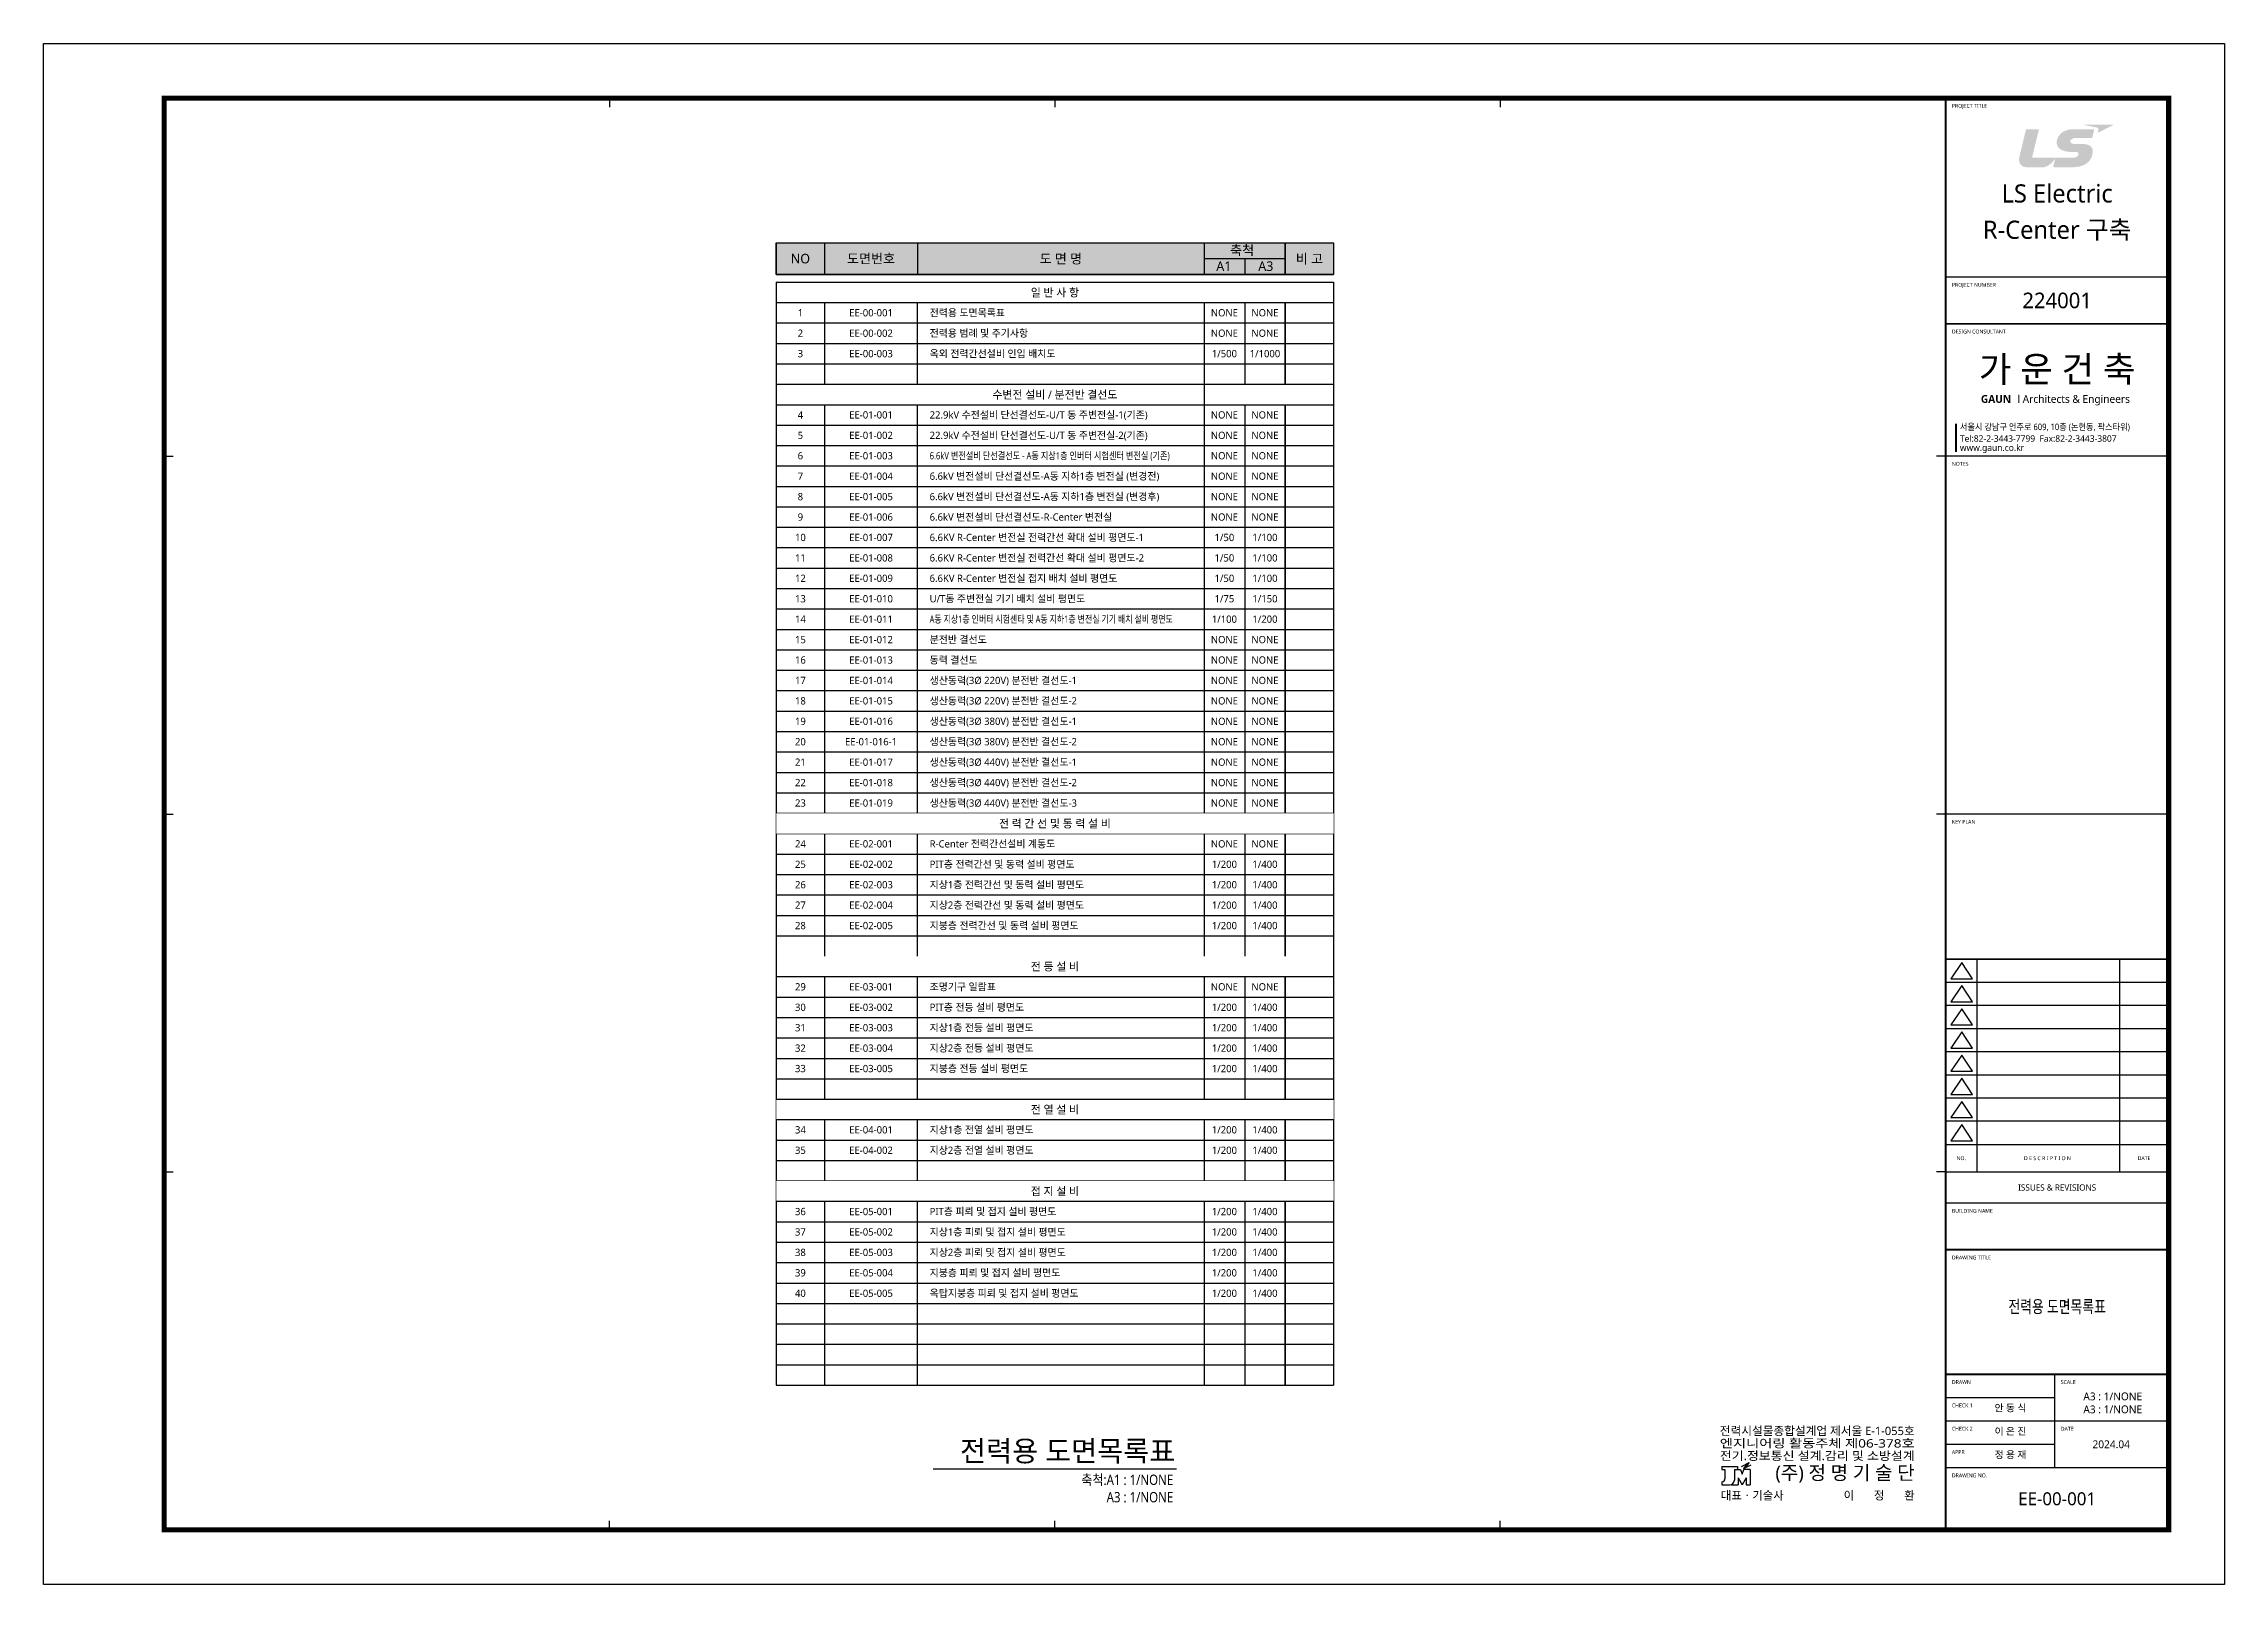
# Model space of a CAD drawing. Header units: millimetres. Extents: x 0 to 84100, y 0 to 59400.
import ezdxf
from ezdxf.enums import TextEntityAlignment as Align

# ---------------------------------------------------------------- set-up
doc = ezdxf.new("R2010")
doc.units = ezdxf.units.MM
doc.header["$LTSCALE"] = 1000
doc.linetypes.add('CEN', pattern=[62, 60, -1, 0, -1])
for name, color, linetype in [('Layer 1', 7, 'Continuous'), ('S', 4, 'Continuous'), ('SOLID', 253, 'Continuous'), ('TE1', 3, 'Continuous'), ('TEXT', 3, 'Continuous'), ('TEXT3', 3, 'Continuous'), ('TIT', 2, 'Continuous'), ('XR-SHEET(통신)$0$WD-E$0$WD', 6, 'Continuous'), ('XR-SHEET-SHT', 5, 'Continuous'), ('XR-SHEET-TEXT', 3, 'Continuous'), ('XREF', 7, 'CEN'), ('ztemper', 7, 'Continuous'), ('선', 4, 'Continuous')]:
    doc.layers.add(name, color=color, linetype=linetype)
doc.layers.add('XR-SHEET-TEMP', color=171, linetype='Continuous', plot=False)
doc.styles.add('GHS', font='malgun.ttf')
doc.styles.add('ROMANS', font='malgun.ttf')
doc.styles.add('XR-SHEET$0$XREF-Form$0$맑은고딕', font='malgun.ttf')
doc.styles.add('XR-SHEET(통신)$0$WD-E$0$GHS', font='malgun.ttf')
doc.styles.add('맑은고딕', font='malgun.ttf')
doc.styles.add('맑은고딕B', font='malgunbd.ttf')

msp = doc.modelspace()

# ---------------------------------------------------------------- texts
at = {"layer": 'TE1', "style": 'ROMANS'}
for s, p in [('1', (29185, 49024)), ('2', (29185, 48237)), ('3', (29185, 47449)), ('5', (29185, 44299)), ('6', (29185, 43512)), ('7', (29185, 42724)), ('8', (29185, 41937)), ('9', (29185, 41149)), ('10', (29185, 40362)), ('11', (29185, 39574)), ('12', (29185, 38787)), ('13', (29185, 37999)), ('14', (29185, 37212)), ('15', (29185, 36424)), ('16', (29185, 35637)), ('17', (29185, 34849)), ('18', (29185, 34062)), ('19', (29185, 33274)), ('20', (29185, 32487)), ('21', (29185, 31699)), ('22', (29185, 30912)), ('25', (29185, 27762)), ('26', (29185, 26974)), ('27', (29185, 26187)), ('28', (29185, 25399)), ('30', (29185, 22249)), ('31', (29185, 21462)), ('32', (29185, 20674)), ('33', (29185, 19887)), ('35', (29185, 16737)), ('36', (29185, 14374)), ('37', (29185, 13587)), ('38', (29185, 12799)), ('39', (29185, 12012)), ('40', (29185, 11224))]:
    msp.add_text(s, height=280, dxfattribs=at).set_placement(p, align=Align.MIDDLE_CENTER)
for s, p in [('EE-00-001', (31910, 49024)), ('EE-00-002', (31910, 48237)), ('EE-00-003', (31910, 47449)), ('EE-01-002', (31910, 44299)), ('EE-01-006', (31910, 41149)), ('EE-01-007', (31910, 40362)), ('EE-01-008', (31910, 39574)), ('EE-01-009', (31910, 38787)), ('EE-01-010', (31910, 37999)), ('EE-01-011', (31910, 37212)), ('EE-01-012', (31910, 36424)), ('EE-01-013', (31910, 35637)), ('EE-01-014', (31910, 34849)), ('EE-01-015', (31910, 34062)), ('EE-01-016', (31910, 33274)), ('EE-01-016-1', (31910, 32487)), ('EE-01-017', (31910, 31699)), ('EE-01-018', (31910, 30912)), ('EE-02-002', (31910, 27762)), ('EE-02-003', (31910, 26974)), ('EE-02-004', (31910, 26187)), ('EE-02-005', (31910, 25399)), ('EE-03-002', (31910, 22249)), ('EE-03-003', (31910, 21462)), ('EE-03-004', (31910, 20674)), ('EE-03-005', (31910, 19887)), ('EE-04-002', (31910, 16737)), ('EE-05-001', (31910, 14374)), ('EE-05-002', (31910, 13587)), ('EE-05-003', (31910, 12799)), ('EE-05-004', (31910, 12012)), ('EE-05-005', (31910, 11224))]:
    msp.add_text(s, height=280, dxfattribs=at).set_placement(p, align=Align.MIDDLE)
at = {"layer": 'TE1', "color": 3, "style": 'ROMANS'}
for s, p in [('EE-01-003', (31910, 43512)), ('EE-01-004', (31910, 42724)), ('EE-01-005', (31910, 41937))]:
    msp.add_text(s, height=280, dxfattribs=at).set_placement(p, align=Align.MIDDLE)
at = {"layer": 'TEXT', "style": 'GHS', "width": 0.75}
msp.add_text('전력용 도면목록표', height=483, dxfattribs=at).set_placement((77650, 10709), align=Align.MIDDLE_CENTER)
at = {"layer": 'TEXT', "style": 'GHS'}
for s, height, p in [('A3 : 1/NONE', 300, (79795, 7247)), ('A3 : 1/NONE', 300, (79795, 6747)), ('EE-00-001', 500, (77650, 3300))]:
    msp.add_text(s, height=height, dxfattribs=at).set_placement(p, align=Align.MIDDLE_CENTER)
at = {"layer": 'TEXT3', "style": 'ROMANS'}
for s, p in [('NO', (29185, 51112, -2754)), ('도면번호', (31910, 51112, -2754))]:
    msp.add_text(s, height=369.6, dxfattribs=at).set_placement(p, align=Align.MIDDLE_CENTER)
for s, height, p in [('도 면 명', 369.6, (39228, 51112, -2754)), ('비 고', 369.6, (48815, 51112, -2754)), ('NONE', 280, (45536, 49024)), ('NONE', 280, (47100, 49024)), ('NONE', 280, (45536, 48237)), ('NONE', 280, (47100, 48237)), ('1/500', 280, (45536, 47449)), ('1/1000', 280, (47100, 47449)), ('NONE', 280, (45536, 44299)), ('NONE', 280, (47100, 44299)), ('NONE', 280, (45536, 41149)), ('NONE', 280, (47100, 41149)), ('1/50', 280, (45536, 40362)), ('1/100', 280, (47100, 40362)), ('1/50', 280, (45536, 39574)), ('1/100', 280, (47100, 39574)), ('1/50', 280, (45536, 38787)), ('1/100', 280, (47100, 38787)), ('1/75', 280, (45536, 37999)), ('1/150', 280, (47100, 37999)), ('1/100', 280, (45536, 37212)), ('1/200', 280, (47100, 37212)), ('NONE', 280, (45536, 36424)), ('NONE', 280, (47100, 36424)), ('NONE', 280, (45536, 35637)), ('NONE', 280, (47100, 35637)), ('NONE', 280, (45536, 34849)), ('NONE', 280, (47100, 34849)), ('NONE', 280, (45536, 34062)), ('NONE', 280, (47100, 34062)), ('NONE', 280, (45536, 33274)), ('NONE', 280, (47100, 33274)), ('NONE', 280, (45536, 32487)), ('NONE', 280, (47100, 32487)), ('NONE', 280, (45536, 31699)), ('NONE', 280, (47100, 31699)), ('NONE', 280, (45536, 30912)), ('NONE', 280, (47100, 30912)), ('NONE', 280, (45536, 28549)), ('NONE', 280, (47100, 28549)), ('1/200', 280, (45536, 27762)), ('1/400', 280, (47100, 27762)), ('1/200', 280, (45536, 26974)), ('1/400', 280, (47100, 26974)), ('1/200', 280, (45536, 26187)), ('1/400', 280, (47100, 26187)), ('1/200', 280, (45536, 25399)), ('1/400', 280, (47100, 25399)), ('1/200', 280, (45536, 22249)), ('1/400', 280, (47100, 22249)), ('1/200', 280, (45536, 21462)), ('1/400', 280, (47100, 21462)), ('1/200', 280, (45536, 20674)), ('1/400', 280, (47100, 20674)), ('1/200', 280, (45536, 19887)), ('1/400', 280, (47100, 19887)), ('1/200', 280, (45536, 16737)), ('1/400', 280, (47100, 16737)), ('1/200', 280, (45536, 14374)), ('1/400', 280, (47100, 14374)), ('1/200', 280, (45536, 13587)), ('1/400', 280, (47100, 13587)), ('1/200', 280, (45536, 12799)), ('1/400', 280, (47100, 12799)), ('1/200', 280, (45536, 12012)), ('1/400', 280, (47100, 12012)), ('1/200', 280, (45536, 11224)), ('1/400', 280, (47100, 11224))]:
    msp.add_text(s, height=height, dxfattribs=at).set_placement(p, align=Align.MIDDLE)
for s, p in [('축척', (45758, 51250)), ('A1', (45224, 50638)), ('A3', (46842, 50638))]:
    msp.add_text(s, height=369.6, dxfattribs=at).set_placement(p)
at = {"layer": 'TEXT3', "color": 2, "style": 'ROMANS'}
msp.add_text('일 반 사 항', height=308, dxfattribs=at).set_placement((39000, 49812), align=Align.MIDDLE)
at = {"layer": 'TEXT3', "style": 'ROMANS'}
for s, p in [('전력용 도면목록표', (34169, 49024)), ('전력용 범례 및 주기사항', (34169, 48237)), ('옥외 전력간선설비 인입 배치도', (34169, 47449)), ('22.9kV 수전설비 단선결선도-U/T 동 주변전실-2(기존)', (34169, 44299)), ('6.6kV 변전설비 단선결선도-R-Center 변전실', (34169, 41149)), ('6.6KV R-Center 변전실 전력간선 확대 설비 평면도-1', (34169, 40362)), ('6.6KV R-Center 변전실 전력간선 확대 설비 평면도-2', (34169, 39574)), ('6.6KV R-Center 변전실 접지 배치 설비 평면도', (34169, 38787)), ('U/T동 주변전실 기기 배치 설비 평면도', (34169, 37999)), ('분전반 결선도', (34169, 36424)), ('동력 결선도', (34169, 35637)), ('생산동력(3Ø 220V) 분전반 결선도-1', (34169, 34849)), ('생산동력(3Ø 220V) 분전반 결선도-2', (34169, 34062)), ('생산동력(3Ø 380V) 분전반 결선도-1', (34169, 33274)), ('생산동력(3Ø 380V) 분전반 결선도-2', (34169, 32487)), ('생산동력(3Ø 440V) 분전반 결선도-1', (34169, 31699)), ('생산동력(3Ø 440V) 분전반 결선도-2', (34169, 30912)), ('R-Center 전력간선설비 계통도', (34169, 28549)), ('PIT층 전력간선 및 동력 설비 평면도', (34169, 27762)), ('지상1층 전력간선 및 동력 설비 평면도', (34169, 26974)), ('지상2층 전력간선 및 동력 설비 평면도', (34169, 26187)), ('지붕층 전력간선 및 동력 설비 평면도', (34169, 25399)), ('PIT층 전등 설비 평면도', (34169, 22249)), ('지상1층 전등 설비 평면도', (34169, 21462)), ('지상2층 전등 설비 평면도', (34169, 20674)), ('지붕층 전등 설비 평면도', (34169, 19887)), ('지상2층 전열 설비 평면도', (34169, 16737)), ('PIT층 피뢰 및 접지 설비 평면도', (34169, 14374)), ('지상1층 피뢰 및 접지 설비 평면도', (34169, 13587)), ('지상2층 피뢰 및 접지 설비 평면도', (34169, 12799)), ('지붕층 피뢰 및 접지 설비 평면도', (34169, 12012)), ('옥탑지붕층 피뢰 및 접지 설비 평면도', (34169, 11224))]:
    msp.add_text(s, height=280, dxfattribs=at).set_placement(p, align=Align.MIDDLE_LEFT)
at = {"layer": 'TEXT3', "color": 3, "style": 'ROMANS', "width": 0.8}
msp.add_text('6.6kV 변전설비 단선결선도 - A동 지상1층 인버터 시험센터 변전실 (기존)', height=280, dxfattribs=at).set_placement((34169, 43512), align=Align.MIDDLE_LEFT)
at = {"layer": 'TEXT3', "color": 3, "style": 'ROMANS'}
for s, p in [('6.6kV 변전설비 단선결선도-A동 지하1층 변전실 (변경전)', (34169, 42724)), ('6.6kV 변전설비 단선결선도-A동 지하1층 변전실 (변경후)', (34169, 41937))]:
    msp.add_text(s, height=280, dxfattribs=at).set_placement(p, align=Align.MIDDLE_LEFT)
for p in [(45536, 43512), (47100, 43512), (45536, 42724), (45536, 41937), (47100, 42724), (47100, 41937)]:
    msp.add_text('NONE', height=280, dxfattribs=at).set_placement(p, align=Align.MIDDLE)
at = {"layer": 'TEXT3', "style": 'ROMANS', "width": 0.78}
msp.add_text('A동 지상1층 인버터 시험센타 및 A동 지하1층 변전실 기기 배치 설비 평면도', height=280, dxfattribs=at).set_placement((34169, 37212), align=Align.MIDDLE_LEFT)
at = {"layer": 'TIT', "style": 'GHS'}
msp.add_text('전력용 도면목록표', height=800, dxfattribs=at).set_placement((43643, 5140), align=Align.MIDDLE_RIGHT)
at = {"layer": 'TIT', "style": 'GHS', "width": 0.85}
for s, p in [('축척:A1 : 1/NONE', (43562, 3831)), ('A3 : 1/NONE', (43562, 3162))]:
    msp.add_text(s, height=400, dxfattribs=at).set_placement(p, align=Align.RIGHT)

# ---------------------------------------------------------------- blocks, each defined once
blk = doc.blocks.new('A$C73120EFD')
at = {"layer": 'XR-SHEET(통신)$0$WD-E$0$WD', "color": 4}
for p, q in [((-27546, 7102), (-27546, 6933)), ((-27546, 7102), (-26702, 7102)), ((-26702, 7102), (-26702, 6933)), ((-26494, 7105), (-26082, 7309)), ((-26165, 7268), (-26370, 6991)), ((-26370, 6991), (-25958, 7194)), ((-26370, 6991), (-26257, 7073)), ((-26349, 7019), (-26236, 7101)), ((-26328, 7047), (-26215, 7129)), ((-26308, 7075), (-26194, 7157)), ((-26082, 7309), (-26288, 7031)), ((-26287, 7103), (-26173, 7186)), ((-26266, 7131), (-26153, 7214)), ((-26245, 7160), (-26132, 7242)), ((-26224, 7188), (-26111, 7270)), ((-26203, 7216), (-26090, 7298)), ((-26183, 7244), (-26117, 7292)), ((-27546, 6933), (-27377, 6933)), ((-27546, 6273), (-27546, 6105)), ((-27546, 6273), (-27538, 6273)), ((-27546, 6105), (-27124, 6105)), ((-27377, 6933), (-27377, 6434)), ((-27052, 6115), (-27052, 6105)), ((-27052, 6105), (-26660, 6105)), ((-26871, 6933), (-26871, 6358)), ((-26871, 6933), (-26534, 6933)), ((-26660, 6490), (-26449, 6105)), ((-26660, 6490), (-26660, 6105)), ((-26534, 6933), (-26449, 6680)), ((-26449, 6680), (-26365, 6933)), ((-26238, 6490), (-26449, 6105)), ((-26027, 6933), (-26365, 6933)), ((-26314, 7018), (-26278, 7045)), ((-26238, 6490), (-26238, 6105)), ((-26238, 6105), (-26027, 6105)), ((-26027, 6933), (-26027, 6105))]:
    blk.add_line(p, q, dxfattribs=at)
for centre, radius in [((-27538, 6434), 160), ((-27124, 6358), 253)]:
    blk.add_arc(centre, radius, 270, 0, dxfattribs=at)
at = {"layer": 'XR-SHEET(통신)$0$WD-E$0$WD', "color": 4, "style": 'XR-SHEET(통신)$0$WD-E$0$GHS'}
for s, width, p, p2 in [('전력시설물종합설계업 제서울 E-1-055호', 0.877197, (-27655, 8791), (-17155, 8791)), ('엔지니어링 활동주체 제06-378호', 1.078185, (-27655, 8118), (-17155, 8118)), ('전기.정보통신 설계.감리 및 소방설계', 0.962199, (-27655, 7445), (-17155, 7445))]:
    blk.add_text(s, height=450, dxfattribs=dict(at, width=width)).set_placement(p, p2, align=Align.FIT)
for s, height, p in [('(주) 정 명 기 술 단', 750, (-17155, 6387)), ('이       정       환', 450, (-17155, 5315))]:
    blk.add_text(s, height=height, dxfattribs=at).set_placement(p, align=Align.RIGHT)
blk.add_text('대표ㆍ기술사 ', height=450, dxfattribs=at).set_placement((-27597, 5315))
blk = doc.blocks.new('XR-SHEET$0$XREF-Form$0$xr-form$0$TITLE')
at = {"layer": 'XR-SHEET-TEXT', "color": 4, "style": '맑은고딕B'}
for tag, height, p in [('TITLE1', 6, (776, 116.69)), ('TITLE4', 6, (776, 111.7)), ('TITLE2', 6, (776, 107.09)), ('TITLE5', 6, (776, 102.09)), ('TITLE3', 6, (776, 97.38)), ('A0.00', 7, (775.56, 32.33))]:
    blk.add_attdef(tag, text='', height=height, dxfattribs=at).set_placement(p, align=Align.MIDDLE_CENTER)
at = {"layer": 'XR-SHEET-TEXT', "color": 3, "style": 'XR-SHEET$0$XREF-Form$0$맑은고딕'}
for tag, p in [('NAME-1', (752.37, 76.33)), ('NAME-2', (752.37, 67.33)), ('NAME-3', (752.37, 58.33)), ('NAME-4', (752.37, 49.33))]:
    blk.add_attdef(tag, text='', height=2.7, dxfattribs=at).set_placement(p, align=Align.MIDDLE_LEFT)
for tag, p in [('SCALE-A1', (796.39, 73.17)), ('SCALE-A3', (796.39, 68.31)), ('DATE', (797.36, 53.01))]:
    blk.add_attdef(tag, text='', height=3, dxfattribs=at).set_placement(p, align=Align.MIDDLE)
blk = doc.blocks.new('block 3')
at = {"true_color": 0xfa002d}
h = blk.add_hatch(color=240, dxfattribs=at)
h.dxf.hatch_style = 1
h.paths.add_polyline_path([(78.5, -138.2), (78.5, -138.2), (78.6, -138.2), (78.6, -138.2), (78.7, -138.1), (78.7, -138.1), (78.8, -138.1), (78.8, -138.1), (78.9, -138), (78.9, -138), (78.9, -138), (79, -138), (79, -138), (79.1, -137.9), (79.1, -137.9), (79.1, -137.9), (79.2, -137.9), (79.2, -137.9), (79.2, -137.8), (79.3, -137.8), (79.3, -137.8), (79.4, -137.8), (79.4, -137.8), (79.4, -137.8), (79.5, -137.7), (79.5, -137.7), (79.5, -137.7), (79.6, -137.7), (79.6, -137.7), (79.6, -137.7), (79.6, -137.6), (79.7, -137.6), (79.7, -137.6), (79.7, -137.6), (79.7, -137.6), (79.8, -137.6), (79.8, -137.6), (79.8, -137.6), (79.8, -137.5), (79.9, -137.5), (79.9, -137.5), (79.9, -137.5), (79.9, -137.5), (80, -137.5), (80, -137.5), (80, -137.5), (80, -137.5), (80, -137.4), (80, -137.4), (80.1, -137.4), (80.1, -137.4), (80.1, -137.4), (80.1, -137.4), (80.1, -137.4), (80.2, -137.4), (80.2, -137.4), (80.2, -137.4), (80.2, -137.4), (80.2, -137.4), (80.2, -137.4), (80.2, -137.4), (80.2, -137.4), (80.2, -137.4), (80.1, -137.4), (80.1, -137.4), (80.1, -137.4), (80.1, -137.4), (80.1, -137.4), (80.1, -137.4), (80.1, -137.4), (80.1, -137.4), (80.1, -137.4), (80.1, -137.4), (80.1, -137.4), (80.1, -137.4), (80.1, -137.4), (80.1, -137.4), (80, -137.4), (80, -137.4), (80, -137.4), (80, -137.4), (80, -137.4), (80, -137.4), (80, -137.4), (80, -137.4), (80, -137.4), (79.9, -137.4), (79.9, -137.4), (79.9, -137.4), (79.9, -137.4), (79.9, -137.4), (79.9, -137.4), (79.9, -137.4), (79.8, -137.4), (79.8, -137.4), (79.8, -137.4), (79.8, -137.4), (79.8, -137.4), (79.7, -137.4), (79.7, -137.4), (79.7, -137.4), (79.7, -137.4), (79.7, -137.4), (79.6, -137.4), (79.6, -137.4), (79.6, -137.4), (79.6, -137.4), (79.6, -137.4), (79.5, -137.4), (79.5, -137.4), (79.5, -137.4), (79.5, -137.4), (79.5, -137.4), (79.4, -137.4), (79.4, -137.4), (79.4, -137.4), (79.4, -137.4), (79.3, -137.4), (79.3, -137.4), (79.3, -137.4), (79.2, -137.4), (79.2, -137.4), (79.2, -137.4), (79.2, -137.4), (79.1, -137.4), (79.1, -137.4), (79.1, -137.4), (79.1, -137.4), (79, -137.4), (79, -137.4), (79, -137.4), (78.9, -137.4), (78.9, -137.4), (78.9, -137.4), (78.8, -137.4), (78.8, -137.4), (78.8, -137.4), (78.8, -137.4), (78.7, -137.4), (78.7, -137.4), (78.7, -137.4), (78.6, -137.4), (78.6, -137.4), (78.6, -137.4), (78.5, -137.4), (78.5, -137.4), (78.4, -137.4), (78.4, -137.4), (78.4, -137.4), (78.3, -137.4), (78.3, -137.4), (78.3, -137.4), (78.2, -137.4), (78.2, -137.4), (78.2, -137.4), (78.1, -137.4), (78.1, -137.4), (78, -137.4), (78, -137.4), (78, -137.4), (77.9, -137.4), (77.9, -137.4), (77.9, -137.4), (77.8, -137.4), (77.8, -137.4), (77.7, -137.4), (77.7, -137.4), (77.7, -137.4), (77.6, -137.4), (77.6, -137.4), (77.5, -137.4), (77.5, -137.4), (77.5, -137.4), (77.4, -137.4), (77.4, -137.4), (77.3, -137.4), (77.3, -137.4), (77.2, -137.4), (77.2, -137.4), (77.2, -137.4), (77.1, -137.4), (77.1, -137.4), (77, -137.4), (77, -137.4), (76.9, -137.4), (76.9, -137.4), (76.8, -137.4), (76.8, -137.4), (76.7, -137.4), (76.7, -137.4), (76.7, -137.4), (76.6, -137.4), (76.6, -137.4), (76.5, -137.4), (76.5, -137.4), (76.4, -137.4), (76.4, -137.4), (76.3, -137.4), (76.3, -137.4), (76.2, -137.4), (76.2, -137.4), (76.1, -137.4), (76.1, -137.4), (76, -137.4), (76, -137.4), (75.9, -137.4), (75.9, -137.4), (75.8, -137.4), (75.8, -137.4), (75.7, -137.4), (75.7, -137.4), (75.6, -137.4), (75.6, -137.4), (75.5, -137.4), (75.5, -137.4), (75.4, -137.4), (75.4, -137.4), (75.3, -137.4), (75.3, -137.4), (75.2, -137.4), (75.2, -137.4), (75.1, -137.4), (75.1, -137.4), (75, -137.4), (75, -137.4), (74.9, -137.4), (74.9, -137.4), (74.8, -137.4), (74.8, -137.4), (74.7, -137.4), (74.7, -137.4), (74.6, -137.4), (74.6, -137.4), (74.5, -137.4), (74.4, -137.4), (74.3, -137.4), (74.2, -137.4), (74.1, -137.4), (74, -137.4), (73.9, -137.4), (73.8, -137.4), (73.7, -137.4), (73.6, -137.4), (73.5, -137.4), (73.3, -137.4), (73.2, -137.4), (73.1, -137.4), (73, -137.4), (72.9, -137.4), (72.8, -137.4), (72.7, -137.4), (72.5, -137.4), (72.4, -137.4), (72.3, -137.4), (72.2, -137.4), (72.1, -137.4), (72, -137.4), (71.9, -137.4), (71.7, -137.4), (71.6, -137.4), (71.5, -137.4), (71.4, -137.4), (71.3, -137.4), (71, -137.4), (70.8, -137.4), (70.6, -137.4), (70.1, -137.4), (69.6, -137.4), (69.4, -137.4), (69.1, -137.4), (68.9, -137.4), (68.8, -137.4), (68.7, -137.4), (68.6, -137.4), (68.4, -137.4), (68.3, -137.4), (68.2, -137.4), (68.1, -137.4), (68, -137.4), (67.9, -137.4), (67.7, -137.4), (67.6, -137.4), (67.5, -137.4), (67.4, -137.4), (67.3, -137.4), (67.2, -137.4), (67.1, -137.4), (67, -137.4), (66.8, -137.4), (66.7, -137.4), (66.6, -137.4), (66.5, -137.4), (66.4, -137.4), (66.3, -137.4), (66.2, -137.4), (66.1, -137.4), (66, -137.4), (65.8, -137.4), (65.7, -137.4), (65.7, -137.4), (65.6, -137.4), (65.6, -137.4), (65.5, -137.4), (65.5, -137.4), (65.4, -137.4), (65.4, -137.4), (65.3, -137.4), (65.3, -137.4), (65.2, -137.4), (65.2, -137.4), (65.1, -137.4), (65, -137.4), (65, -137.4), (64.9, -137.4), (64.9, -137.4), (64.8, -137.4), (64.8, -137.4), (64.7, -137.4), (64.7, -137.4), (64.6, -137.4), (64.6, -137.4), (64.5, -137.4), (64.5, -137.4), (64.4, -137.4), (64.4, -137.4), (64.3, -137.4), (64.3, -137.4), (64.2, -137.4), (64.2, -137.4), (64.1, -137.4), (64.1, -137.4), (64, -137.4), (64, -137.4), (63.9, -137.4), (63.9, -137.4), (63.9, -137.4), (63.8, -137.4), (63.8, -137.4), (63.7, -137.4), (63.7, -137.4), (63.6, -137.4), (63.6, -137.4), (63.5, -137.4), (63.5, -137.4), (63.4, -137.4), (63.4, -137.4), (63.3, -137.4), (63.3, -137.4), (63.3, -137.4), (63.2, -137.4), (63.2, -137.4), (63.1, -137.4), (63.1, -137.4), (63, -137.4), (63, -137.4), (62.9, -137.4), (62.9, -137.4), (62.9, -137.4), (62.8, -137.4), (62.8, -137.4), (62.7, -137.4), (62.7, -137.4), (62.7, -137.4), (62.6, -137.4), (62.6, -137.4), (62.5, -137.4), (62.5, -137.4), (62.4, -137.4), (62.4, -137.4), (62.4, -137.4), (62.3, -137.4), (62.3, -137.4), (62.2, -137.4), (62.2, -137.4), (62.2, -137.4), (62.1, -137.4), (62.1, -137.4), (62.1, -137.4), (62, -137.4), (62, -137.4), (61.9, -137.4), (61.9, -137.4), (61.9, -137.4), (61.8, -137.4), (61.8, -137.4), (61.8, -137.4), (61.7, -137.4), (61.7, -137.4), (61.7, -137.4), (61.6, -137.4), (61.6, -137.4), (61.6, -137.4), (61.5, -137.4), (61.5, -137.4), (61.5, -137.4), (61.4, -137.4), (61.4, -137.4), (61.4, -137.4), (61.3, -137.4), (61.3, -137.4), (61.3, -137.4), (61.2, -137.4), (61.2, -137.4), (61.2, -137.4), (61.2, -137.4), (61.1, -137.4), (61.1, -137.4), (61.1, -137.4), (61, -137.4), (61, -137.4), (61, -137.4), (61, -137.4), (60.9, -137.4), (60.9, -137.4), (60.9, -137.4), (60.9, -137.4), (60.8, -137.4), (60.8, -137.4), (60.8, -137.4), (60.8, -137.4), (60.7, -137.4), (60.7, -137.4), (60.7, -137.4), (60.7, -137.4), (60.6, -137.4), (60.6, -137.4), (60.6, -137.4), (60.6, -137.4), (60.6, -137.4), (60.5, -137.4), (60.5, -137.4), (60.5, -137.4), (60.5, -137.4), (60.5, -137.4), (60.4, -137.4), (60.4, -137.4), (60.4, -137.4), (60.4, -137.4), (60.4, -137.4), (60.3, -137.4), (60.3, -137.4), (60.3, -137.4), (60.3, -137.4), (60.3, -137.4), (60.3, -137.4), (60.3, -137.4), (60.2, -137.4), (60.2, -137.4), (60.2, -137.4), (60.2, -137.4), (60.2, -137.4), (60.2, -137.4), (60.2, -137.4), (60.2, -137.4), (60.1, -137.4), (60.1, -137.4), (60.1, -137.4), (60.1, -137.4), (60, -137.4), (60, -137.4), (60, -137.4), (60, -137.4), (60, -137.4), (60, -137.4), (60, -137.4), (60, -137.4), (60, -137.4), (60, -137.4), (60.1, -137.4), (60.1, -137.4), (60.1, -137.4), (60.1, -137.4), (60.1, -137.4), (60.1, -137.4), (60.1, -137.4), (60.1, -137.4), (60.1, -137.4), (60.2, -137.4), (60.2, -137.4), (60.2, -137.4), (60.2, -137.4), (60.2, -137.4), (60.2, -137.4), (60.2, -137.4), (60.3, -137.4), (60.3, -137.4), (60.3, -137.4), (60.3, -137.4), (60.3, -137.4), (60.4, -137.4), (60.4, -137.4), (60.4, -137.5), (60.4, -137.5), (60.5, -137.5), (60.5, -137.5), (60.5, -137.5), (60.5, -137.5), (60.6, -137.5), (60.6, -137.5), (60.6, -137.5), (60.6, -137.5), (60.7, -137.5), (60.7, -137.5), (60.7, -137.5), (60.8, -137.5), (60.8, -137.5), (60.8, -137.5), (60.9, -137.5), (60.9, -137.6), (60.9, -137.6), (61, -137.6), (61, -137.6), (61, -137.6), (61.1, -137.6), (61.1, -137.6), (61.1, -137.6), (61.2, -137.6), (61.2, -137.6), (61.2, -137.6), (61.3, -137.6), (61.3, -137.6), (61.4, -137.6), (61.4, -137.7), (61.4, -137.7), (61.5, -137.7), (61.5, -137.7), (61.6, -137.7), (61.6, -137.7), (61.6, -137.7), (61.7, -137.7), (61.7, -137.7), (61.8, -137.7), (61.8, -137.7), (61.8, -137.7), (61.9, -137.8), (61.9, -137.8), (62, -137.8), (62, -137.8), (62.1, -137.8), (62.1, -137.8), (62.2, -137.8), (62.2, -137.8), (62.2, -137.8), (62.3, -137.8), (62.4, -137.9), (62.5, -137.9), (62.6, -137.9), (62.7, -137.9), (62.8, -137.9), (62.9, -138), (63, -138), (63.1, -138), (63.2, -138), (63.3, -138), (63.4, -138.1), (63.5, -138.1), (63.6, -138.1), (63.7, -138.1), (63.8, -138.2), (63.9, -138.2), (64.1, -138.2), (64.3, -138.2), (64.5, -138.3), (64.9, -138.4), (65.1, -138.4), (65.3, -138.5), (65.5, -138.5), (65.6, -138.5), (65.8, -138.5), (65.9, -138.6), (66, -138.6), (66.1, -138.6), (66.2, -138.6), (66.3, -138.6), (66.4, -138.7), (66.5, -138.7), (66.6, -138.7), (66.7, -138.7), (66.8, -138.7), (66.9, -138.8), (67, -138.8), (67.1, -138.8), (67.2, -138.8), (67.3, -138.8), (67.3, -138.9), (67.4, -138.9), (67.4, -138.9), (67.5, -138.9), (67.5, -138.9), (67.6, -138.9), (67.6, -138.9), (67.7, -138.9), (67.7, -138.9), (67.7, -138.9), (67.8, -139), (67.8, -139), (67.9, -139), (67.9, -139), (68, -139), (68, -139), (68, -139), (68.1, -139), (68.1, -139), (68.2, -139), (68.2, -139), (68.2, -139), (68.3, -139.1), (68.3, -139.1), (68.4, -139.1), (68.4, -139.1), (68.4, -139.1), (68.5, -139.1), (68.5, -139.1), (68.5, -139.1), (68.6, -139.1), (68.6, -139.1), (68.6, -139.1), (68.7, -139.1), (68.7, -139.1), (68.7, -139.1), (68.8, -139.2), (68.8, -139.2), (68.8, -139.2), (68.9, -139.2), (68.9, -139.2), (68.9, -139.2), (68.9, -139.2), (69, -139.2), (69, -139.2), (69, -139.2), (69.1, -139.2), (69.1, -139.2), (69.1, -139.2), (69.1, -139.2), (69.2, -139.2), (69.2, -139.2), (69.2, -139.2), (69.2, -139.2), (69.2, -139.3), (69.3, -139.3), (69.3, -139.3), (69.3, -139.3), (69.3, -139.3), (69.3, -139.3), (69.4, -139.3), (69.4, -139.3), (69.4, -139.3), (69.4, -139.3), (69.4, -139.3), (69.4, -139.3), (69.5, -139.3), (69.5, -139.3), (69.5, -139.3), (69.5, -139.3), (69.7, -139.3), (69.8, -139.4), (69.9, -139.4), (70, -139.5), (70.1, -139.5), (70.2, -139.6), (70.3, -139.8), (70.4, -139.9), (70.4, -140), (70.4, -140.1), (70.4, -140.2), (70.4, -140.3), (70.3, -140.4), (70.3, -140.5), (70.3, -140.5), (70.3, -140.5), (70.3, -140.6), (70.3, -140.7), (70.3, -140.8), (70.2, -140.8), (70.2, -140.9), (70.2, -141), (70.2, -141.1), (70.2, -141.2), (70.1, -141.4), (70.1, -141.6), (70, -141.8), (70, -141.9), (70, -141.9), (70, -142), (69.9, -142.1), (69.9, -142.2), (69.9, -142.3), (69.9, -142.3), (69.9, -142.4), (69.9, -142.4), (69.9, -142.5), (69.8, -142.5), (69.8, -142.5), (69.8, -142.6), (69.8, -142.6), (69.8, -142.6), (69.8, -142.7), (69.8, -142.7), (69.8, -142.7), (69.8, -142.7), (69.8, -142.7), (69.8, -142.7), (69.8, -142.7), (69.8, -142.7), (69.8, -142.7), (69.8, -142.7), (69.8, -142.7), (69.8, -142.7), (69.8, -142.7), (69.8, -142.7), (69.8, -142.7), (69.8, -142.7), (69.8, -142.7), (69.8, -142.7), (69.8, -142.7), (69.8, -142.7), (69.8, -142.7), (69.9, -142.7), (69.9, -142.7), (69.9, -142.7), (69.9, -142.7), (69.9, -142.7), (69.9, -142.7), (69.9, -142.7), (69.9, -142.6), (69.9, -142.6), (69.9, -142.6), (69.9, -142.6), (69.9, -142.6), (69.9, -142.6), (70, -142.6), (70, -142.6), (70, -142.6), (70, -142.6), (70, -142.6), (70.1, -142.6), (70.1, -142.6), (70.1, -142.5), (70.1, -142.5), (70.1, -142.5), (70.2, -142.5), (70.2, -142.5), (70.2, -142.5), (70.2, -142.5), (70.3, -142.5), (70.3, -142.4), (70.3, -142.4), (70.4, -142.4), (70.4, -142.4), (70.4, -142.4), (70.4, -142.4), (70.5, -142.3), (70.5, -142.3), (70.5, -142.3), (70.6, -142.3), (70.6, -142.3), (70.6, -142.3), (70.7, -142.2), (70.7, -142.2), (70.8, -142.2), (70.8, -142.2), (70.8, -142.2), (70.9, -142.1), (70.9, -142.1), (70.9, -142.1), (71, -142.1), (71, -142.1), (71.1, -142), (71.1, -142), (71.2, -142), (71.2, -142), (71.2, -142), (71.3, -141.9), (71.3, -141.9), (71.4, -141.9), (71.4, -141.9), (71.5, -141.8), (71.5, -141.8), (71.6, -141.8), (71.6, -141.8), (71.7, -141.7), (71.7, -141.7), (71.8, -141.7), (71.8, -141.7), (71.8, -141.6), (71.9, -141.6), (71.9, -141.6), (72, -141.6), (72.1, -141.5), (72.1, -141.5), (72.2, -141.5), (72.2, -141.5), (72.3, -141.4), (72.3, -141.4), (72.4, -141.4), (72.4, -141.4), (72.5, -141.3), (72.5, -141.3), (72.6, -141.3), (72.6, -141.2), (72.7, -141.2), (72.7, -141.2), (72.8, -141.2), (72.9, -141.1), (72.9, -141.1), (73, -141.1), (73, -141), (73.1, -141), (73.1, -141), (73.2, -141), (73.3, -140.9), (73.3, -140.9), (73.4, -140.8), (73.5, -140.8), (73.7, -140.7), (73.8, -140.7), (73.9, -140.6), (74, -140.5), (74.1, -140.5), (74.3, -140.4), (74.4, -140.3), (74.5, -140.3), (74.7, -140.2), (75, -140), (75.2, -139.9), (75.5, -139.8), (75.6, -139.7), (75.7, -139.7), (75.8, -139.6), (76, -139.5), (76.1, -139.5), (76.2, -139.4), (76.3, -139.4), (76.4, -139.3), (76.5, -139.2), (76.7, -139.2), (76.7, -139.1), (76.8, -139.1), (76.8, -139.1), (76.9, -139.1), (76.9, -139), (77, -139), (77.1, -139), (77.1, -138.9), (77.2, -138.9), (77.2, -138.9), (77.3, -138.9), (77.3, -138.8), (77.4, -138.8), (77.4, -138.8), (77.5, -138.7), (77.6, -138.7), (77.6, -138.7), (77.7, -138.7), (77.7, -138.6), (77.8, -138.6), (77.8, -138.6), (77.9, -138.6), (77.9, -138.5), (78, -138.5), (78, -138.5), (78.1, -138.4), (78.1, -138.4), (78.2, -138.4), (78.2, -138.4), (78.3, -138.3), (78.3, -138.3), (78.4, -138.3), (78.4, -138.3), (78.5, -138.3)])
at = {"true_color": 0x0a1e5a}
h = blk.add_hatch(color=158, dxfattribs=at)
h.dxf.hatch_style = 1
h.paths.add_polyline_path([(66.6, -155.7), (66.6, -155.5), (66.6, -155.4), (66.6, -155.3), (66.6, -155.2), (66.6, -155), (66.6, -154.9), (66.6, -154.8), (66.6, -154.7), (66.6, -154.6), (66.6, -154.6), (66.7, -154.5), (66.7, -154.4), (66.7, -154.4), (66.7, -154.3), (66.6, -154.2), (66.6, -154.2), (66.6, -154.1), (66.6, -154), (66.6, -154), (66.6, -153.9), (66.6, -153.8), (66.6, -153.8), (66.6, -153.7), (66.6, -153.6), (66.6, -153.6), (66.6, -153.5), (66.6, -153.5), (66.6, -153.4), (66.5, -153.3), (66.5, -153.3), (66.5, -153.2), (66.5, -153.1), (66.5, -153.1), (66.5, -153), (66.4, -153), (66.4, -152.9), (66.4, -152.8), (66.4, -152.8), (66.4, -152.7), (66.3, -152.7), (66.3, -152.6), (66.3, -152.6), (66.3, -152.5), (66.2, -152.5), (66.2, -152.4), (66.2, -152.3), (66.2, -152.3), (66.1, -152.2), (66.1, -152.2), (66.1, -152.1), (66, -152.1), (66, -152), (66, -152), (65.9, -151.9), (65.9, -151.9), (65.8, -151.8), (65.8, -151.8), (65.8, -151.7), (65.7, -151.7), (65.7, -151.6), (65.6, -151.6), (65.6, -151.5), (65.6, -151.5), (65.5, -151.5), (65.5, -151.4), (65.4, -151.4), (65.4, -151.3), (65.3, -151.3), (65.3, -151.2), (65.2, -151.2), (65.2, -151.2), (65.1, -151.1), (65.1, -151.1), (65, -151), (64.9, -151), (64.9, -151), (64.8, -150.9), (64.8, -150.9), (64.7, -150.9), (64.6, -150.8), (64.6, -150.8), (64.5, -150.7), (64.5, -150.7), (64.4, -150.7), (64.3, -150.6), (64.2, -150.6), (64.2, -150.6), (64.1, -150.6), (64, -150.5), (64, -150.5), (63.9, -150.5), (63.8, -150.4), (63.7, -150.4), (63.7, -150.4), (63.6, -150.3), (63.5, -150.3), (63.4, -150.3), (63.3, -150.3), (63.3, -150.2), (63.2, -150.2), (63.1, -150.2), (63, -150.2), (62.9, -150.2), (62.8, -150.1), (62.7, -150.1), (62.6, -150.1), (62.6, -150.1), (62.5, -150.1), (62.4, -150), (62.3, -150), (62.2, -150), (62.1, -150), (62, -150), (61.9, -150), (61.8, -149.9), (61.7, -149.9), (61.6, -149.9), (61.5, -149.9), (61.4, -149.9), (61.2, -149.9), (61.1, -149.9), (61, -149.9), (60.9, -149.9), (60.8, -149.8), (60.7, -149.8), (60.6, -149.8), (60.5, -149.8), (60.3, -149.8), (60.2, -149.8), (60.1, -149.8), (60, -149.8), (59.9, -149.8), (59.7, -149.8), (59.6, -149.8), (59.5, -149.8), (59.5, -149.8), (59.5, -149.8), (59.5, -149.8), (59.5, -149.8), (59.5, -149.8), (59.5, -149.8), (59.4, -149.8), (59.4, -149.8), (59.4, -149.8), (59.4, -149.8), (59.4, -149.8), (59.4, -149.8), (59.4, -149.8), (59.3, -149.8), (59.3, -149.8), (59.3, -149.8), (59.3, -149.8), (59.3, -149.8), (59.2, -149.8), (59.2, -149.8), (59.2, -149.8), (59.2, -149.8), (59.1, -149.8), (59.1, -149.8), (59.1, -149.8), (59, -149.8), (59, -149.8), (59, -149.8), (58.9, -149.8), (58.9, -149.8), (58.9, -149.8), (58.8, -149.8), (58.8, -149.8), (58.8, -149.8), (58.7, -149.8), (58.7, -149.8), (58.6, -149.8), (58.5, -149.8), (58.4, -149.8), (58.3, -149.8), (58.3, -149.8), (58.2, -149.8), (58.1, -149.8), (58, -149.8), (57.9, -149.8), (57.8, -149.8), (57.6, -149.8), (57.4, -149.8), (57.2, -149.8), (57, -149.8), (56.9, -149.8), (56.8, -149.8), (56.7, -149.8), (56.6, -149.8), (56.5, -149.8), (56.5, -149.8), (56.4, -149.8), (56.3, -149.8), (56.2, -149.8), (56.1, -149.8), (56.1, -149.8), (56, -149.8), (56, -149.8), (56, -149.8), (55.9, -149.8), (55.9, -149.8), (55.9, -149.8), (55.8, -149.8), (55.8, -149.8), (55.8, -149.8), (55.7, -149.8), (55.7, -149.8), (55.7, -149.8), (55.7, -149.8), (55.6, -149.8), (55.6, -149.8), (55.6, -149.8), (55.5, -149.8), (55.5, -149.8), (55.5, -149.8), (55.5, -149.8), (55.5, -149.8), (55.4, -149.8), (55.4, -149.8), (55.4, -149.8), (55.4, -149.8), (55.4, -149.8), (55.4, -149.8), (55.4, -149.8), (55.4, -149.8), (55.3, -149.8), (55.3, -149.8), (55.3, -149.8), (55.3, -149.8), (55.3, -149.8), (55.2, -149.8), (55, -149.8), (54.7, -149.8), (54.4, -149.7), (54.2, -149.7), (53.9, -149.6), (53.7, -149.6), (53.4, -149.5), (53.2, -149.4), (53, -149.3), (52.8, -149.1), (52.7, -149), (52.6, -148.9), (52.5, -148.8), (52.5, -148.7), (52.4, -148.5), (52.4, -148.4), (52.3, -148.2), (52.3, -148.1), (52.3, -147.9), (52.4, -147.7), (52.4, -147.6), (52.5, -147.4), (52.6, -147.3), (52.7, -147.1), (52.9, -147), (53, -146.8), (53.2, -146.7), (53.3, -146.6), (53.4, -146.6), (53.5, -146.5), (53.7, -146.4), (53.8, -146.3), (54, -146.3), (54.1, -146.2), (54.3, -146.2), (54.4, -146.1), (54.6, -146.1), (54.8, -146), (55, -146), (55.2, -145.9), (55.4, -145.9), (55.5, -145.9), (55.7, -145.9), (55.9, -145.9), (56.1, -145.9), (56.2, -145.9), (56.2, -145.9), (56.2, -145.9), (56.2, -145.9), (56.2, -145.9), (56.2, -145.9), (56.2, -145.9), (56.3, -145.9), (56.3, -145.9), (56.3, -145.9), (56.3, -145.9), (56.3, -145.9), (56.3, -145.9), (56.3, -145.9), (56.3, -145.9), (56.4, -145.9), (56.4, -145.9), (56.4, -145.9), (56.4, -145.9), (56.4, -145.9), (56.4, -145.9), (56.5, -145.9), (56.5, -145.9), (56.5, -145.9), (56.5, -145.9), (56.5, -145.9), (56.6, -145.9), (56.6, -145.9), (56.6, -145.9), (56.6, -145.9), (56.7, -145.9), (56.7, -145.9), (56.7, -145.9), (56.8, -145.9), (56.8, -145.9), (56.8, -145.9), (56.8, -145.9), (56.9, -145.9), (56.9, -145.9), (56.9, -145.9), (57, -145.9), (57, -145.9), (57, -145.9), (57.1, -145.9), (57.1, -145.9), (57.1, -145.9), (57.2, -145.9), (57.2, -145.9), (57.3, -145.9), (57.3, -145.9), (57.3, -145.9), (57.4, -145.9), (57.4, -145.9), (57.5, -145.9), (57.5, -145.9), (57.5, -145.9), (57.6, -145.9), (57.6, -145.9), (57.7, -145.9), (57.7, -145.9), (57.7, -145.9), (57.8, -145.9), (57.8, -145.9), (57.9, -145.9), (57.9, -145.9), (58, -145.9), (58, -145.9), (58.1, -145.9), (58.1, -145.9), (58.2, -145.9), (58.2, -145.9), (58.3, -145.9), (58.3, -145.9), (58.4, -145.9), (58.4, -145.9), (58.5, -145.9), (58.5, -145.9), (58.6, -145.9), (58.6, -145.9), (58.7, -145.9), (58.7, -145.9), (58.8, -145.9), (58.8, -145.9), (58.9, -145.9), (58.9, -145.9), (59, -145.9), (59, -145.9), (59.1, -145.9), (59.2, -145.9), (59.3, -145.9), (59.4, -145.9), (59.5, -145.9), (59.6, -145.9), (59.8, -145.9), (59.9, -145.9), (60, -145.9), (60.1, -145.9), (60.2, -145.9), (60.3, -145.9), (60.4, -145.9), (60.6, -145.9), (60.7, -145.9), (60.8, -145.9), (61, -145.9), (61.3, -145.9), (61.5, -145.9), (61.7, -145.9), (61.9, -145.9), (62, -145.9), (62.1, -145.9), (62.2, -145.9), (62.3, -145.9), (62.5, -145.9), (62.6, -145.9), (62.7, -145.9), (62.8, -145.9), (62.9, -145.9), (63, -145.9), (63.1, -145.9), (63.2, -145.9), (63.4, -145.9), (63.5, -145.9), (63.5, -145.9), (63.6, -145.9), (63.6, -145.9), (63.7, -145.9), (63.7, -145.9), (63.8, -145.9), (63.8, -145.9), (63.9, -145.9), (63.9, -145.9), (64, -145.9), (64, -145.9), (64.1, -145.9), (64.1, -145.9), (64.2, -145.9), (64.2, -145.9), (64.3, -145.9), (64.3, -145.9), (64.4, -145.9), (64.4, -145.9), (64.5, -145.9), (64.5, -145.9), (64.6, -145.9), (64.6, -145.9), (64.7, -145.9), (64.7, -145.9), (64.8, -145.9), (64.8, -145.9), (64.8, -145.9), (64.9, -145.9), (64.9, -145.9), (65, -145.9), (65, -145.9), (65.1, -145.9), (65.1, -145.9), (65.1, -145.9), (65.2, -145.9), (65.2, -145.9), (65.3, -145.9), (65.3, -145.9), (65.3, -145.9), (65.4, -145.9), (65.4, -145.9), (65.4, -145.9), (65.5, -145.9), (65.5, -145.9), (65.5, -145.9), (65.6, -145.9), (65.6, -145.9), (65.6, -145.9), (65.7, -145.9), (65.7, -145.9), (65.7, -145.9), (65.8, -145.9), (65.8, -145.9), (65.8, -145.9), (65.8, -145.9), (65.9, -145.9), (65.9, -145.9), (65.9, -145.9), (66, -145.9), (66, -145.9), (66, -145.9), (66, -145.9), (66, -145.9), (66.1, -145.9), (66.1, -145.9), (66.1, -145.9), (66.1, -145.9), (66.1, -145.9), (66.2, -145.9), (66.2, -145.9), (66.3, -145.9), (66.3, -145.9), (66.3, -145.9), (66.3, -145.9), (66.3, -145.9), (66.3, -145.9), (66.3, -145.8), (66.3, -145.8), (66.3, -145.8), (66.4, -145.8), (66.4, -145.8), (66.4, -145.8), (66.4, -145.8), (66.4, -145.8), (66.4, -145.7), (66.4, -145.7), (66.4, -145.7), (66.4, -145.7), (66.4, -145.7), (66.4, -145.7), (66.4, -145.6), (66.4, -145.6), (66.4, -145.6), (66.4, -145.6), (66.4, -145.5), (66.4, -145.5), (66.4, -145.5), (66.4, -145.5), (66.4, -145.4), (66.5, -145.4), (66.5, -145.4), (66.5, -145.3), (66.5, -145.3), (66.5, -145.2), (66.5, -145.2), (66.5, -145.1), (66.5, -145), (66.6, -144.9), (66.6, -144.9), (66.6, -144.8), (66.6, -144.7), (66.6, -144.6), (66.7, -144.5), (66.7, -144.5), (66.7, -144.4), (66.7, -144.3), (66.8, -144.2), (66.8, -144), (66.8, -143.8), (66.9, -143.6), (66.9, -143.4), (67, -143.3), (67, -143.2), (67, -143.1), (67.1, -143), (67.1, -142.9), (67.1, -142.8), (67.1, -142.7), (67.1, -142.6), (67.2, -142.6), (67.2, -142.5), (67.2, -142.4), (67.2, -142.3), (67.2, -142.2), (67.3, -142.2), (67.3, -142), (67.3, -142), (67.3, -141.9), (67.3, -141.9), (67.3, -141.8), (67.3, -141.8), (67.4, -141.8), (67.4, -141.7), (67.4, -141.7), (67.4, -141.7), (67.4, -141.7), (67.4, -141.7), (67.4, -141.6), (67.4, -141.6), (67.4, -141.6), (67.4, -141.6), (67.4, -141.5), (67.4, -141.4), (67.4, -141.3), (67.5, -141.3), (67.5, -141.2), (67.5, -141.1), (67.5, -141.1), (67.5, -141), (67.5, -140.9), (67.5, -140.9), (67.5, -140.8), (67.4, -140.8), (67.4, -140.7), (67.4, -140.7), (67.4, -140.7), (67.4, -140.6), (67.3, -140.6), (67.3, -140.6), (67.3, -140.5), (67.2, -140.5), (67.2, -140.5), (67.2, -140.5), (67.1, -140.4), (67.1, -140.4), (67, -140.4), (66.9, -140.4), (66.8, -140.4), (66.7, -140.4), (66.7, -140.4), (66.7, -140.4), (66.7, -140.4), (66.7, -140.4), (66.7, -140.4), (66.7, -140.4), (66.6, -140.4), (66.6, -140.4), (66.6, -140.4), (66.6, -140.4), (66.6, -140.4), (66.6, -140.4), (66.6, -140.4), (66.6, -140.4), (66.6, -140.4), (66.6, -140.4), (66.6, -140.4), (66.6, -140.4), (66.6, -140.4), (66.6, -140.4), (66.6, -140.4), (66.6, -140.4), (66.6, -140.4), (66.6, -140.4), (66.6, -140.4), (66.6, -140.4), (66.6, -140.4), (66.5, -140.4), (66.5, -140.4), (66.5, -140.4), (66.5, -140.4), (66.5, -140.4), (66.5, -140.4), (66.5, -140.4), (66.5, -140.4), (66.5, -140.4), (66.5, -140.4), (66.5, -140.4), (66.4, -140.4), (66.4, -140.4), (66.4, -140.4), (66.4, -140.4), (66.4, -140.4), (66.4, -140.4), (66.4, -140.4), (66.4, -140.4), (66.4, -140.4), (66.3, -140.4), (66.3, -140.4), (66.3, -140.4), (66.3, -140.4), (66.3, -140.4), (66.3, -140.4), (66.3, -140.4), (66.3, -140.4), (66.2, -140.4), (66.2, -140.4), (66.2, -140.4), (66.2, -140.4), (66.2, -140.4), (66.2, -140.4), (66.1, -140.4), (66.1, -140.4), (66.1, -140.4), (66, -140.4), (66, -140.4), (65.9, -140.4), (65.9, -140.4), (65.9, -140.4), (65.8, -140.4), (65.8, -140.4), (65.8, -140.4), (65.7, -140.4), (65.7, -140.4), (65.6, -140.4), (65.6, -140.4), (65.5, -140.4), (65.5, -140.4), (65.5, -140.4), (65.4, -140.4), (65.4, -140.4), (65.3, -140.4), (65.3, -140.4), (65.2, -140.4), (65.2, -140.4), (65.1, -140.4), (65.1, -140.4), (65, -140.4), (65, -140.4), (64.9, -140.4), (64.9, -140.4), (64.8, -140.4), (64.8, -140.4), (64.7, -140.4), (64.6, -140.4), (64.6, -140.4), (64.5, -140.4), (64.5, -140.4), (64.4, -140.4), (64.4, -140.4), (64.3, -140.4), (64.2, -140.4), (64.2, -140.4), (64.1, -140.4), (64.1, -140.4), (64, -140.4), (63.9, -140.4), (63.9, -140.4), (63.8, -140.4), (63.8, -140.4), (63.7, -140.4), (63.6, -140.4), (63.6, -140.4), (63.5, -140.4), (63.4, -140.4), (63.4, -140.4), (63.3, -140.4), (63.2, -140.4), (63.2, -140.4), (63.1, -140.4), (63, -140.4), (63, -140.4), (62.9, -140.4), (62.8, -140.4), (62.8, -140.4), (62.7, -140.4), (62.6, -140.4), (62.6, -140.4), (62.5, -140.4), (62.4, -140.4), (62.3, -140.4), (62.3, -140.4), (62.2, -140.4), (62.1, -140.4), (62, -140.4), (61.9, -140.4), (61.7, -140.4), (61.6, -140.4), (61.4, -140.4), (61.3, -140.4), (61.1, -140.4), (61, -140.4), (60.7, -140.4), (60.4, -140.4), (60.1, -140.4), (59.8, -140.4), (59.7, -140.4), (59.5, -140.4), (59.4, -140.4), (59.2, -140.4), (59.1, -140.4), (58.9, -140.4), (58.8, -140.4), (58.7, -140.4), (58.6, -140.4), (58.5, -140.4), (58.4, -140.4), (58.4, -140.4), (58.3, -140.4), (58.2, -140.4), (58.2, -140.4), (58.1, -140.4), (58, -140.4), (58, -140.4), (57.9, -140.4), (57.8, -140.4), (57.8, -140.4), (57.7, -140.4), (57.6, -140.4), (57.6, -140.4), (57.5, -140.4), (57.4, -140.4), (57.4, -140.4), (57.3, -140.4), (57.2, -140.4), (57.2, -140.4), (57.1, -140.4), (57, -140.4), (57, -140.4), (56.9, -140.4), (56.9, -140.4), (56.8, -140.4), (56.7, -140.4), (56.7, -140.4), (56.6, -140.4), (56.5, -140.4), (56.5, -140.4), (56.4, -140.4), (56.4, -140.4), (56.3, -140.4), (56.3, -140.4), (56.2, -140.4), (56.1, -140.4), (56.1, -140.4), (56, -140.4), (56, -140.4), (55.9, -140.4), (55.9, -140.4), (55.8, -140.4), (55.8, -140.4), (55.7, -140.4), (55.7, -140.4), (55.6, -140.4), (55.6, -140.4), (55.5, -140.4), (55.5, -140.4), (55.4, -140.4), (55.4, -140.4), (55.3, -140.4), (55.3, -140.4), (55.2, -140.4), (55.2, -140.4), (55.2, -140.4), (55.1, -140.4), (55.1, -140.4), (55, -140.4), (55, -140.4), (55, -140.4), (54.9, -140.4), (54.9, -140.4), (54.8, -140.4), (54.8, -140.4), (54.8, -140.4), (54.7, -140.4), (54.7, -140.4), (54.7, -140.4), (54.6, -140.4), (54.6, -140.4), (54.6, -140.4), (54.6, -140.4), (54.6, -140.4), (54.6, -140.4), (54.5, -140.4), (54.5, -140.4), (54.5, -140.4), (54.5, -140.4), (54.5, -140.4), (54.5, -140.4), (54.5, -140.4), (54.4, -140.4), (54.4, -140.4), (54.4, -140.4), (54.4, -140.4), (54.4, -140.4), (54.4, -140.4), (54.4, -140.4), (54.4, -140.4), (54.4, -140.4), (54.3, -140.4), (54.3, -140.4), (54.3, -140.4), (54.3, -140.4), (54.3, -140.4), (54.3, -140.4), (54.3, -140.4), (54.1, -140.4), (54.1, -140.4), (54, -140.4), (53.9, -140.4), (53.8, -140.4), (53.7, -140.4), (53.6, -140.4), (53.5, -140.4), (53.5, -140.4), (53.4, -140.4), (53.3, -140.4), (53.2, -140.4), (53.1, -140.4), (53.1, -140.4), (53, -140.4), (52.9, -140.4), (52.8, -140.4), (52.7, -140.4), (52.7, -140.4), (52.6, -140.5), (52.5, -140.5), (52.4, -140.5), (52.3, -140.5), (52.3, -140.5), (52.2, -140.5), (52.1, -140.5), (52, -140.5), (52, -140.5), (51.9, -140.5), (51.8, -140.6), (51.7, -140.6), (51.7, -140.6), (51.6, -140.6), (51.5, -140.6), (51.4, -140.6), (51.4, -140.6), (51.3, -140.6), (51.2, -140.7), (51.2, -140.7), (51.1, -140.7), (51, -140.7), (50.9, -140.7), (50.9, -140.7), (50.8, -140.8), (50.7, -140.8), (50.7, -140.8), (50.6, -140.8), (50.5, -140.8), (50.5, -140.8), (50.4, -140.9), (50.3, -140.9), (50.3, -140.9), (50.2, -140.9), (50.1, -140.9), (50.1, -141), (50, -141), (49.9, -141), (49.9, -141), (49.8, -141), (49.7, -141.1), (49.7, -141.1), (49.6, -141.1), (49.5, -141.1), (49.5, -141.2), (49.4, -141.2), (49.4, -141.2), (49.3, -141.2), (49.2, -141.3), (49.2, -141.3), (49.1, -141.3), (49.1, -141.3), (49, -141.4), (48.9, -141.4), (48.9, -141.4), (48.8, -141.4), (48.8, -141.5), (48.7, -141.5), (48.6, -141.5), (48.6, -141.6), (48.5, -141.6), (48.5, -141.6), (48.4, -141.7), (48.2, -141.7), (48.1, -141.8), (48, -141.8), (47.9, -141.9), (47.8, -142), (47.7, -142), (47.6, -142.1), (47.5, -142.2), (47.4, -142.2), (47.3, -142.3), (47.2, -142.4), (47.1, -142.4), (47, -142.5), (46.9, -142.6), (46.8, -142.6), (46.7, -142.7), (46.6, -142.8), (46.6, -142.9), (46.5, -142.9), (46.4, -143), (46.3, -143.1), (46.2, -143.2), (46.1, -143.2), (46.1, -143.3), (46, -143.4), (45.9, -143.5), (45.8, -143.6), (45.8, -143.6), (45.7, -143.7), (45.6, -143.8), (45.5, -143.9), (45.5, -144), (45.4, -144), (45.3, -144.1), (45.3, -144.2), (45.2, -144.3), (45.1, -144.4), (45.1, -144.5), (45, -144.5), (45, -144.6), (44.9, -144.7), (44.8, -144.8), (44.8, -144.9), (44.7, -145), (44.7, -145.1), (44.6, -145.1), (44.6, -145.2), (44.5, -145.3), (44.5, -145.4), (44.4, -145.5), (44.4, -145.6), (44.3, -145.7), (44.3, -145.8), (44.3, -145.9), (44.2, -145.9), (44.2, -146), (44.1, -146.1), (44.1, -146.2), (44.1, -146.3), (44, -146.4), (44, -146.5), (44, -146.6), (43.9, -146.7), (43.9, -146.7), (43.9, -146.8), (43.9, -146.9), (43.8, -147), (43.8, -147.1), (43.8, -147.2), (43.8, -147.3), (43.8, -147.4), (43.7, -147.4), (43.7, -147.5), (43.7, -147.6), (43.7, -147.7), (43.7, -147.8), (43.7, -147.9), (43.6, -148), (43.6, -148), (43.6, -148.1), (43.6, -148.2), (43.6, -148.3), (43.6, -148.4), (43.6, -148.5), (43.6, -148.5), (43.6, -148.6), (43.6, -148.7), (43.6, -148.8), (43.6, -148.9), (43.6, -149), (43.6, -149), (43.6, -149.1), (43.6, -149.2), (43.6, -149.3), (43.6, -149.3), (43.6, -149.4), (43.7, -149.5), (43.7, -149.6), (43.7, -149.7), (43.7, -149.7), (43.7, -149.8), (43.7, -149.9), (43.7, -150), (43.8, -150), (43.8, -150.1), (43.8, -150.2), (43.8, -150.3), (43.8, -150.3), (43.9, -150.4), (43.9, -150.5), (43.9, -150.6), (43.9, -150.6), (44, -150.7), (44, -150.8), (44, -150.9), (44, -150.9), (44.1, -151), (44.1, -151.1), (44.1, -151.1), (44.2, -151.2), (44.2, -151.3), (44.3, -151.3), (44.3, -151.4), (44.3, -151.5), (44.4, -151.5), (44.4, -151.6), (44.5, -151.7), (44.5, -151.7), (44.6, -151.8), (44.6, -151.9), (44.7, -151.9), (44.7, -152), (44.8, -152.1), (44.8, -152.1), (44.9, -152.2), (44.9, -152.2), (45, -152.3), (45, -152.4), (45.1, -152.4), (45.2, -152.5), (45.2, -152.5), (45.3, -152.6), (45.3, -152.7), (45.4, -152.7), (45.5, -152.8), (45.5, -152.8), (45.6, -152.9), (45.7, -152.9), (45.8, -153), (45.8, -153), (45.9, -153.1), (46, -153.1), (46.1, -153.2), (46.1, -153.2), (46.2, -153.3), (46.3, -153.3), (46.4, -153.4), (46.5, -153.4), (46.5, -153.5), (46.6, -153.5), (46.7, -153.6), (46.8, -153.6), (46.9, -153.7), (47, -153.7), (47.1, -153.7), (47.2, -153.8), (47.3, -153.8), (47.4, -153.9), (47.5, -153.9), (47.6, -153.9), (47.7, -154), (47.8, -154), (47.9, -154.1), (48, -154.1), (48.1, -154.1), (48.2, -154.2), (48.3, -154.2), (48.4, -154.2), (48.5, -154.3), (48.7, -154.3), (48.8, -154.3), (48.9, -154.4), (49, -154.4), (49.1, -154.4), (49.2, -154.4), (49.4, -154.5), (49.5, -154.5), (49.6, -154.5), (49.8, -154.5), (49.9, -154.6), (50, -154.6), (50.1, -154.6), (50.3, -154.6), (50.3, -154.6), (50.4, -154.6), (50.5, -154.7), (50.6, -154.7), (50.6, -154.7), (50.7, -154.7), (50.8, -154.7), (50.8, -154.7), (50.9, -154.7), (51, -154.7), (51, -154.7), (51.1, -154.7), (51.2, -154.7), (51.3, -154.7), (51.3, -154.8), (51.4, -154.8), (51.5, -154.8), (51.6, -154.8), (51.6, -154.8), (51.7, -154.8), (51.8, -154.8), (51.9, -154.8), (51.9, -154.8), (52, -154.8), (52.1, -154.8), (52.2, -154.8), (52.2, -154.8), (52.3, -154.8), (52.4, -154.8), (52.5, -154.8), (52.6, -154.8), (52.6, -154.8), (52.7, -154.8), (52.8, -154.8), (52.9, -154.8), (53, -154.8), (53, -154.8), (53.1, -154.9), (53.2, -154.9), (53.3, -154.9), (53.4, -154.9), (53.4, -154.9), (53.5, -154.9), (53.6, -154.9), (53.6, -154.9), (53.6, -154.9), (53.6, -154.9), (53.6, -154.9), (53.7, -154.9), (53.7, -154.9), (53.7, -154.9), (53.8, -154.9), (53.8, -154.9), (53.8, -154.9), (53.9, -154.9), (54, -154.9), (54, -154.9), (54.1, -154.9), (54.2, -154.9), (54.4, -154.9), (54.5, -154.9), (54.6, -154.9), (54.7, -154.9), (54.8, -154.9), (54.8, -154.9), (54.9, -154.9), (54.9, -154.9), (55, -154.9), (55, -154.9), (55, -154.9), (55.3, -154.9), (55.6, -154.9), (55.9, -154.9), (56.1, -154.9), (56.3, -154.9), (56.5, -155), (56.7, -155), (56.9, -155.1), (57, -155.2), (57.2, -155.2), (57.3, -155.4), (57.4, -155.5), (57.5, -155.6), (57.5, -155.7), (57.6, -155.9), (57.6, -156.1), (57.6, -156.3), (57.6, -156.5), (57.5, -156.8), (57.4, -157), (57.2, -157.3), (57.1, -157.5), (56.9, -157.7), (56.8, -157.8), (56.6, -157.9), (56.5, -158), (56.4, -158), (56.2, -158.1), (56.1, -158.2), (55.9, -158.2), (55.7, -158.3), (55.5, -158.3), (55.4, -158.4), (55.2, -158.4), (55.1, -158.4), (54.9, -158.5), (54.7, -158.5), (54.6, -158.5), (54.4, -158.5), (54.3, -158.5), (54.1, -158.5), (53.9, -158.5), (53.8, -158.5), (53.6, -158.5), (53.4, -158.6), (53.2, -158.6), (53, -158.6), (52.8, -158.6), (52.7, -158.6), (52.5, -158.6), (52.4, -158.6), (52.2, -158.6), (52.1, -158.6), (51.9, -158.6), (51.7, -158.6), (51.5, -158.6), (51.3, -158.6), (51.2, -158.6), (51.1, -158.6), (51, -158.6), (50.9, -158.6), (50.8, -158.6), (50.7, -158.6), (50.6, -158.6), (50.5, -158.6), (50.4, -158.6), (50.4, -158.6), (50.4, -158.6), (50.4, -158.6), (50.4, -158.6), (50.4, -158.6), (50.4, -158.6), (50.4, -158.6), (50.4, -158.6), (50.4, -158.6), (50.4, -158.6), (50.4, -158.6), (50.4, -158.6), (50.4, -158.6), (50.4, -158.6), (50.4, -158.6), (50.4, -158.6), (50.4, -158.6), (50.4, -158.6), (50.4, -158.6), (50.4, -158.6), (50.4, -158.6), (50.3, -158.6), (50.3, -158.6), (50.3, -158.6), (50.3, -158.6), (50.3, -158.6), (50.3, -158.6), (50.3, -158.6), (50.3, -158.6), (50.3, -158.6), (50.3, -158.6), (50.3, -158.6), (50.3, -158.6), (50.3, -158.6), (50.3, -158.6), (50.2, -158.6), (50.2, -158.6), (50.2, -158.6), (50.2, -158.6), (50.2, -158.6), (50.2, -158.6), (50.2, -158.6), (50.2, -158.6), (50.1, -158.6), (50.1, -158.6), (50.1, -158.6), (50.1, -158.6), (50.1, -158.6), (50.1, -158.6), (50, -158.6), (50, -158.6), (50, -158.6), (50, -158.6), (50, -158.6), (49.9, -158.6), (49.9, -158.6), (49.9, -158.6), (49.9, -158.6), (49.9, -158.6), (49.8, -158.6), (49.8, -158.6), (49.8, -158.6), (49.8, -158.6), (49.8, -158.6), (49.7, -158.6), (49.7, -158.6), (49.7, -158.6), (49.7, -158.6), (49.6, -158.6), (49.6, -158.6), (49.6, -158.6), (49.6, -158.6), (49.5, -158.6), (49.5, -158.6), (49.5, -158.6), (49.4, -158.6), (49.4, -158.6), (49.4, -158.6), (49.4, -158.6), (49.3, -158.6), (49.3, -158.6), (49.3, -158.6), (49.2, -158.6), (49.2, -158.6), (49.2, -158.6), (49.1, -158.6), (49.1, -158.6), (49.1, -158.6), (49, -158.6), (49, -158.6), (49, -158.6), (48.9, -158.6), (48.9, -158.6), (48.9, -158.6), (48.8, -158.6), (48.8, -158.6), (48.8, -158.6), (48.7, -158.6), (48.7, -158.6), (48.6, -158.6), (48.6, -158.6), (48.6, -158.6), (48.5, -158.6), (48.5, -158.6), (48.5, -158.6), (48.4, -158.6), (48.4, -158.6), (48.3, -158.6), (48.3, -158.6), (48.3, -158.6), (48.2, -158.6), (48.2, -158.6), (48.1, -158.6), (48.1, -158.6), (48.1, -158.6), (48, -158.6), (48, -158.6), (47.9, -158.6), (47.9, -158.6), (47.8, -158.6), (47.8, -158.6), (47.7, -158.6), (47.7, -158.6), (47.7, -158.6), (47.6, -158.6), (47.6, -158.6), (47.5, -158.6), (47.5, -158.6), (47.4, -158.6), (47.4, -158.6), (47.3, -158.6), (47.3, -158.6), (47.2, -158.6), (47.2, -158.6), (47.1, -158.6), (47.1, -158.6), (47.1, -158.6), (47, -158.6), (47, -158.6), (46.9, -158.6), (46.9, -158.6), (46.8, -158.6), (46.8, -158.6), (46.7, -158.6), (46.7, -158.6), (46.6, -158.6), (46.6, -158.6), (46.5, -158.6), (46.5, -158.6), (46.4, -158.6), (46.3, -158.6), (46.3, -158.6), (46.2, -158.6), (46.2, -158.6), (46.1, -158.6), (46.1, -158.6), (46, -158.6), (46, -158.6), (45.9, -158.6), (45.9, -158.6), (45.8, -158.6), (45.8, -158.6), (45.7, -158.6), (45.7, -158.6), (45.6, -158.6), (45.5, -158.6), (45.5, -158.6), (45.4, -158.6), (45.4, -158.6), (45.3, -158.6), (45.3, -158.6), (45.2, -158.6), (45.2, -158.6), (45.1, -158.6), (45, -158.6), (45, -158.6), (44.9, -158.6), (44.9, -158.6), (44.8, -158.6), (44.7, -158.6), (44.7, -158.6), (44.6, -158.6), (44.6, -158.6), (44.5, -158.6), (44.5, -158.6), (44.4, -158.6), (44.3, -158.6), (44.3, -158.6), (44.2, -158.6), (44.2, -158.6), (44.1, -158.6), (44, -158.6), (44, -158.6), (43.9, -158.6), (43.9, -158.6), (43.8, -158.6), (43.7, -158.6), (43.7, -158.6), (43.6, -158.6), (43.6, -158.6), (43.5, -158.6), (43.4, -158.6), (43.4, -158.6), (43.3, -158.6), (43.2, -158.6), (43.2, -158.6), (43.1, -158.6), (43.1, -158.6), (43, -158.6), (42.9, -158.6), (42.7, -158.6), (42.6, -158.6), (42.5, -158.6), (42.4, -158.6), (42.2, -158.6), (42.1, -158.6), (42, -158.6), (41.9, -158.6), (41.7, -158.6), (41.6, -158.6), (41.5, -158.6), (41.3, -158.6), (41.2, -158.6), (41.1, -158.6), (40.9, -158.6), (40.8, -158.6), (40.7, -158.6), (40.6, -158.6), (40.4, -158.6), (40.3, -158.6), (40.2, -158.6), (39.9, -158.6), (39.6, -158.6), (39.4, -158.6), (39.1, -158.6), (38.8, -158.6), (38.6, -158.6), (38.3, -158.6), (38.1, -158.6), (37.9, -158.6), (37.8, -158.6), (37.7, -158.6), (37.5, -158.6), (37.4, -158.6), (37.3, -158.6), (37.1, -158.6), (37, -158.6), (36.9, -158.6), (36.7, -158.6), (36.6, -158.6), (36.5, -158.6), (36.4, -158.6), (36.2, -158.6), (36.1, -158.6), (36, -158.6), (35.8, -158.6), (35.7, -158.6), (35.6, -158.6), (35.5, -158.6), (35.3, -158.6), (35.2, -158.6), (35.2, -158.6), (35.1, -158.6), (35, -158.6), (35, -158.6), (34.9, -158.6), (34.8, -158.6), (34.8, -158.6), (34.7, -158.6), (34.7, -158.6), (34.6, -158.6), (34.5, -158.6), (34.5, -158.6), (34.4, -158.6), (34.4, -158.6), (34.3, -158.6), (34.2, -158.6), (34.2, -158.6), (34.1, -158.6), (34.1, -158.6), (34, -158.6), (33.9, -158.6), (33.9, -158.6), (33.8, -158.6), (33.8, -158.6), (33.7, -158.6), (33.6, -158.6), (33.6, -158.6), (33.5, -158.6), (33.5, -158.6), (33.4, -158.6), (33.4, -158.6), (33.3, -158.6), (33.2, -158.6), (33.2, -158.6), (33.1, -158.6), (33.1, -158.6), (33, -158.6), (33, -158.6), (32.9, -158.6), (32.8, -158.6), (32.8, -158.6), (32.7, -158.6), (32.7, -158.6), (32.6, -158.6), (32.6, -158.6), (32.5, -158.6), (32.5, -158.6), (32.4, -158.6), (32.3, -158.6), (32.3, -158.6), (32.2, -158.6), (32.2, -158.6), (32.1, -158.6), (32.1, -158.6), (32, -158.6), (32, -158.6), (31.9, -158.6), (31.9, -158.6), (31.8, -158.6), (31.8, -158.6), (31.7, -158.6), (31.7, -158.6), (31.6, -158.6), (31.6, -158.6), (31.5, -158.6), (31.5, -158.6), (31.4, -158.6), (31.4, -158.6), (31.3, -158.6), (31.3, -158.6), (31.2, -158.6), (31.2, -158.6), (31.1, -158.6), (31.1, -158.6), (31, -158.6), (31, -158.6), (30.9, -158.6), (30.9, -158.6), (30.8, -158.6), (30.8, -158.6), (30.7, -158.6), (30.7, -158.6), (30.6, -158.6), (30.6, -158.6), (30.6, -158.6), (30.5, -158.6), (30.5, -158.6), (30.4, -158.6), (30.4, -158.6), (30.3, -158.6), (30.3, -158.6), (30.2, -158.6), (30.2, -158.6), (30.2, -158.6), (30.1, -158.6), (30.1, -158.6), (30, -158.6), (30, -158.6), (30, -158.6), (29.9, -158.6), (29.9, -158.6), (29.8, -158.6), (29.8, -158.6), (29.8, -158.6), (29.7, -158.6), (29.7, -158.6), (29.6, -158.6), (29.6, -158.6), (29.6, -158.6), (29.5, -158.6), (29.5, -158.6), (29.5, -158.6), (29.4, -158.6), (29.4, -158.6), (29.4, -158.6), (29.3, -158.6), (29.3, -158.6), (29.2, -158.6), (29.2, -158.6), (29.2, -158.6), (29.1, -158.6), (29.1, -158.6), (29.1, -158.6), (29, -158.6), (29, -158.6), (29, -158.6), (29, -158.6), (28.9, -158.6), (28.9, -158.6), (28.9, -158.6), (28.8, -158.6), (28.8, -158.6), (28.8, -158.6), (28.7, -158.6), (28.7, -158.6), (28.7, -158.6), (28.7, -158.6), (28.6, -158.6), (28.6, -158.6), (28.6, -158.6), (28.6, -158.6), (28.5, -158.6), (28.5, -158.6), (28.5, -158.6), (28.5, -158.6), (28.4, -158.6), (28.4, -158.6), (28.4, -158.6), (28.4, -158.6), (28.3, -158.6), (28.3, -158.6), (28.3, -158.6), (28.3, -158.6), (28.3, -158.6), (28.2, -158.6), (28.2, -158.6), (28.2, -158.6), (28.2, -158.6), (28.2, -158.6), (28.2, -158.6), (28.1, -158.6), (28.1, -158.6), (28.1, -158.6), (28.1, -158.6), (28.1, -158.6), (28.1, -158.6), (28, -158.6), (28, -158.6), (28, -158.6), (28, -158.6), (28, -158.6), (28, -158.6), (28, -158.6), (28, -158.6), (27.9, -158.6), (27.9, -158.6), (27.9, -158.6), (27.9, -158.6), (27.9, -158.6), (27.9, -158.6), (27.9, -158.6), (27.9, -158.6), (27.9, -158.6), (27.9, -158.6), (27.9, -158.6), (27.9, -158.6), (27.9, -158.6), (27.9, -158.6), (27.9, -158.6), (27.9, -158.6), (27.9, -158.6), (27.9, -158.6), (27.9, -158.6), (27.9, -158.6), (27.8, -158.6), (27.8, -158.6), (27.8, -158.6), (27.8, -158.6), (27.8, -158.6), (27.8, -158.6), (27.8, -158.6), (27.8, -158.6), (27.8, -158.6), (27.8, -158.6), (27.8, -158.6), (27.8, -158.6), (27.8, -158.6), (27.8, -158.6), (27.8, -158.6), (27.8, -158.6), (27.8, -158.6), (27.8, -158.6), (27.8, -158.6), (27.8, -158.6), (27.8, -158.6), (27.8, -158.6), (27.8, -158.6), (27.8, -158.6), (27.8, -158.6), (27.8, -158.6), (27.8, -158.6), (27.8, -158.6), (27.8, -158.5), (27.8, -158.5), (27.8, -158.5), (27.9, -158.5), (27.9, -158.5), (27.9, -158.5), (27.9, -158.5), (27.9, -158.5), (27.9, -158.5), (27.9, -158.5), (27.9, -158.5), (27.9, -158.5), (27.9, -158.4), (27.9, -158.4), (27.9, -158.4), (27.9, -158.4), (27.9, -158.4), (27.9, -158.4), (27.9, -158.4), (27.9, -158.4), (27.9, -158.4), (27.9, -158.3), (27.9, -158.3), (27.9, -158.3), (27.9, -158.3), (27.9, -158.3), (27.9, -158.3), (27.9, -158.3), (27.9, -158.2), (27.9, -158.2), (27.9, -158.2), (27.9, -158.2), (27.9, -158.2), (27.9, -158.2), (27.9, -158.1), (27.9, -158.1), (28, -158.1), (28, -158.1), (28, -158.1), (28, -158), (28, -158), (28, -158), (28, -158), (28, -158), (28, -157.9), (28, -157.9), (28, -157.9), (28, -157.9), (28, -157.8), (28, -157.8), (28, -157.8), (28, -157.8), (28, -157.8), (28, -157.7), (28, -157.7), (28.1, -157.7), (28.1, -157.7), (28.1, -157.6), (28.1, -157.6), (28.1, -157.6), (28.1, -157.6), (28.1, -157.5), (28.1, -157.5), (28.1, -157.5), (28.1, -157.4), (28.1, -157.4), (28.1, -157.4), (28.1, -157.4), (28.1, -157.3), (28.1, -157.3), (28.1, -157.3), (28.2, -157.2), (28.2, -157.2), (28.2, -157.2), (28.2, -157.2), (28.2, -157.1), (28.2, -157.1), (28.2, -157.1), (28.2, -157), (28.2, -157), (28.2, -157), (28.2, -156.9), (28.2, -156.9), (28.2, -156.9), (28.3, -156.8), (28.3, -156.8), (28.3, -156.8), (28.3, -156.7), (28.3, -156.7), (28.3, -156.7), (28.3, -156.6), (28.3, -156.6), (28.3, -156.6), (28.3, -156.5), (28.3, -156.5), (28.3, -156.5), (28.4, -156.4), (28.4, -156.4), (28.4, -156.4), (28.4, -156.3), (28.4, -156.3), (28.4, -156.2), (28.4, -156.2), (28.4, -156.2), (28.4, -156.1), (28.4, -156.1), (28.4, -156.1), (28.5, -156), (28.5, -156), (28.5, -155.9), (28.5, -155.9), (28.5, -155.9), (28.5, -155.8), (28.5, -155.8), (28.5, -155.7), (28.5, -155.7), (28.5, -155.7), (28.5, -155.6), (28.6, -155.6), (28.6, -155.5), (28.6, -155.5), (28.6, -155.5), (28.6, -155.4), (28.6, -155.4), (28.6, -155.3), (28.6, -155.3), (28.6, -155.2), (28.6, -155.2), (28.7, -155.2), (28.7, -155.1), (28.7, -155.1), (28.7, -155), (28.7, -155), (28.7, -154.9), (28.7, -154.9), (28.7, -154.9), (28.7, -154.8), (28.7, -154.8), (28.8, -154.7), (28.8, -154.7), (28.8, -154.6), (28.8, -154.6), (28.8, -154.5), (28.8, -154.5), (28.8, -154.5), (28.8, -154.4), (28.8, -154.4), (28.9, -154.3), (28.9, -154.3), (28.9, -154.2), (28.9, -154.2), (28.9, -154.1), (28.9, -154.1), (28.9, -154), (28.9, -154), (29, -153.9), (29, -153.8), (29, -153.7), (29, -153.6), (29, -153.5), (29.1, -153.4), (29.1, -153.3), (29.1, -153.2), (29.1, -153.1), (29.2, -153), (29.2, -152.9), (29.2, -152.8), (29.2, -152.7), (29.3, -152.6), (29.3, -152.5), (29.3, -152.4), (29.3, -152.3), (29.4, -152.2), (29.4, -152.1), (29.4, -152), (29.4, -151.9), (29.5, -151.8), (29.5, -151.7), (29.5, -151.6), (29.5, -151.5), (29.6, -151.4), (29.6, -151.3), (29.6, -151.2), (29.6, -151.1), (29.7, -151), (29.7, -150.9), (29.7, -150.8), (29.8, -150.6), (29.8, -150.3), (29.9, -150.1), (29.9, -149.9), (30, -149.5), (30.1, -149.1), (30.2, -148.9), (30.2, -148.6), (30.3, -148.4), (30.3, -148.2), (30.3, -148.1), (30.4, -148), (30.4, -147.9), (30.4, -147.8), (30.4, -147.7), (30.5, -147.6), (30.5, -147.5), (30.5, -147.4), (30.5, -147.3), (30.6, -147.2), (30.6, -147.1), (30.6, -147), (30.6, -146.9), (30.7, -146.8), (30.7, -146.7), (30.7, -146.6), (30.7, -146.5), (30.8, -146.4), (30.8, -146.3), (30.8, -146.2), (30.8, -146.1), (30.9, -146), (30.9, -145.9), (30.9, -145.8), (30.9, -145.7), (31, -145.6), (31, -145.5), (31, -145.4), (31, -145.3), (31, -145.2), (31.1, -145.1), (31.1, -145), (31.1, -144.9), (31.1, -144.9), (31.1, -144.8), (31.1, -144.8), (31.1, -144.8), (31.2, -144.7), (31.2, -144.7), (31.2, -144.6), (31.2, -144.6), (31.2, -144.5), (31.2, -144.5), (31.2, -144.4), (31.2, -144.4), (31.2, -144.3), (31.3, -144.3), (31.3, -144.3), (31.3, -144.2), (31.3, -144.2), (31.3, -144.1), (31.3, -144.1), (31.3, -144), (31.3, -144), (31.3, -143.9), (31.4, -143.9), (31.4, -143.9), (31.4, -143.8), (31.4, -143.8), (31.4, -143.7), (31.4, -143.7), (31.4, -143.6), (31.4, -143.6), (31.4, -143.6), (31.4, -143.5), (31.5, -143.5), (31.5, -143.4), (31.5, -143.4), (31.5, -143.4), (31.5, -143.3), (31.5, -143.3), (31.5, -143.2), (31.5, -143.2), (31.5, -143.2), (31.5, -143.1), (31.5, -143.1), (31.6, -143), (31.6, -143), (31.6, -143), (31.6, -142.9), (31.6, -142.9), (31.6, -142.8), (31.6, -142.8), (31.6, -142.8), (31.6, -142.7), (31.6, -142.7), (31.6, -142.7), (31.7, -142.6), (31.7, -142.6), (31.7, -142.6), (31.7, -142.5), (31.7, -142.5), (31.7, -142.4), (31.7, -142.4), (31.7, -142.4), (31.7, -142.3), (31.7, -142.3), (31.7, -142.3), (31.8, -142.2), (31.8, -142.2), (31.8, -142.2), (31.8, -142.1), (31.8, -142.1), (31.8, -142.1), (31.8, -142), (31.8, -142), (31.8, -142), (31.8, -141.9), (31.8, -141.9), (31.8, -141.9), (31.8, -141.9), (31.9, -141.8), (31.9, -141.8), (31.9, -141.8), (31.9, -141.7), (31.9, -141.7), (31.9, -141.7), (31.9, -141.6), (31.9, -141.6), (31.9, -141.6), (31.9, -141.6), (31.9, -141.5), (31.9, -141.5), (31.9, -141.5), (31.9, -141.5), (31.9, -141.4), (32, -141.4), (32, -141.4), (32, -141.3), (32, -141.3), (32, -141.3), (32, -141.3), (32, -141.2), (32, -141.2), (32, -141.2), (32, -141.2), (32, -141.2), (32, -141.1), (32, -141.1), (32, -141.1), (32, -141.1), (32, -141), (32, -141), (32, -141), (32.1, -141), (32.1, -141), (32.1, -140.9), (32.1, -140.9), (32.1, -140.9), (32.1, -140.9), (32.1, -140.9), (32.1, -140.8), (32.1, -140.8), (32.1, -140.8), (32.1, -140.8), (32.1, -140.8), (32.1, -140.8), (32.1, -140.7), (32.1, -140.7), (32.1, -140.7), (32.1, -140.7), (32.1, -140.7), (32.1, -140.7), (32.1, -140.7), (32.1, -140.6), (32.1, -140.6), (32.1, -140.6), (32.1, -140.6), (32.1, -140.6), (32.1, -140.6), (32.2, -140.6), (32.2, -140.6), (32.2, -140.5), (32.2, -140.4), (32.2, -140.4), (32.2, -140.4), (32.2, -140.4), (32.2, -140.4), (32.2, -140.4), (32.2, -140.4), (32.2, -140.4), (32.2, -140.4), (32.2, -140.4), (32.2, -140.4), (32.2, -140.4), (32.1, -140.4), (32.1, -140.4), (32.1, -140.4), (32.1, -140.4), (32.1, -140.4), (32.1, -140.4), (32.1, -140.4), (32.1, -140.4), (32.1, -140.4), (32, -140.4), (32, -140.4), (32, -140.4), (32, -140.4), (32, -140.4), (32, -140.4), (32, -140.4), (31.9, -140.4), (31.9, -140.4), (31.9, -140.4), (31.9, -140.4), (31.9, -140.4), (31.8, -140.4), (31.8, -140.4), (31.8, -140.4), (31.8, -140.4), (31.8, -140.4), (31.7, -140.4), (31.7, -140.4), (31.7, -140.4), (31.7, -140.4), (31.7, -140.4), (31.6, -140.4), (31.6, -140.4), (31.6, -140.4), (31.5, -140.4), (31.5, -140.4), (31.5, -140.4), (31.5, -140.4), (31.4, -140.4), (31.4, -140.4), (31.4, -140.4), (31.4, -140.4), (31.3, -140.4), (31.3, -140.4), (31.3, -140.4), (31.2, -140.4), (31.2, -140.4), (31.2, -140.4), (31.1, -140.4), (31.1, -140.4), (31, -140.4), (30.9, -140.4), (30.9, -140.4), (30.8, -140.4), (30.7, -140.4), (30.7, -140.4), (30.6, -140.4), (30.5, -140.4), (30.4, -140.4), (30.4, -140.4), (30.3, -140.4), (30.2, -140.4), (30.1, -140.4), (30.1, -140.4), (30, -140.4), (29.9, -140.4), (29.8, -140.4), (29.7, -140.4), (29.6, -140.4), (29.6, -140.4), (29.5, -140.4), (29.4, -140.4), (29.3, -140.4), (29.2, -140.4), (29.1, -140.4), (29, -140.4), (28.8, -140.4), (28.4, -140.4), (28.1, -140.4), (27.9, -140.4), (27.7, -140.4), (27.6, -140.4), (27.6, -140.4), (27.5, -140.4), (27.4, -140.4), (27.3, -140.4), (27.2, -140.4), (27.1, -140.4), (27, -140.4), (27, -140.4), (26.9, -140.4), (26.8, -140.4), (26.7, -140.4), (26.6, -140.4), (26.6, -140.4), (26.5, -140.4), (26.4, -140.4), (26.3, -140.4), (26.3, -140.4), (26.2, -140.4), (26.1, -140.4), (26, -140.4), (26, -140.4), (25.9, -140.4), (25.8, -140.4), (25.8, -140.4), (25.7, -140.4), (25.7, -140.4), (25.6, -140.4), (25.6, -140.4), (25.6, -140.4), (25.6, -140.4), (25.5, -140.4), (25.5, -140.4), (25.5, -140.4), (25.4, -140.4), (25.4, -140.4), (25.4, -140.4), (25.4, -140.4), (25.3, -140.4), (25.3, -140.4), (25.3, -140.4), (25.3, -140.4), (25.2, -140.4), (25.2, -140.4), (25.2, -140.4), (25.2, -140.4), (25.1, -140.4), (25.1, -140.4), (25.1, -140.4), (25.1, -140.4), (25, -140.4), (25, -140.4), (25, -140.4), (25, -140.4), (25, -140.4), (24.9, -140.4), (24.9, -140.4), (24.9, -140.4), (24.9, -140.4), (24.9, -140.4), (24.9, -140.4), (24.8, -140.4), (24.8, -140.4), (24.8, -140.4), (24.7, -140.4), (24.6, -140.4), (24.5, -140.4), (24.4, -140.4), (24.3, -140.4), (24.3, -140.4), (24.2, -140.5), (24.2, -140.5), (24.1, -140.5), (24.1, -140.6), (24, -140.6), (24, -140.7), (23.9, -140.8), (23.9, -140.8), (23.9, -140.9), (23.8, -141), (23.8, -141.1), (23.8, -141.1), (23.8, -141.1), (23.8, -141.1), (23.8, -141.1), (23.8, -141.1), (23.8, -141.1), (23.8, -141.1), (23.8, -141.2), (23.8, -141.2), (23.8, -141.2), (23.8, -141.2), (23.8, -141.2), (23.8, -141.2), (23.8, -141.2), (23.8, -141.2), (23.8, -141.2), (23.8, -141.2), (23.8, -141.2), (23.8, -141.2), (23.8, -141.2), (23.8, -141.2), (23.8, -141.2), (23.8, -141.2), (23.8, -141.2), (23.8, -141.3), (23.8, -141.3), (23.8, -141.3), (23.8, -141.3), (23.8, -141.3), (23.8, -141.3), (23.8, -141.3), (23.8, -141.3), (23.8, -141.3), (23.8, -141.4), (23.8, -141.4), (23.8, -141.4), (23.8, -141.4), (23.8, -141.4), (23.8, -141.4), (23.7, -141.4), (23.7, -141.5), (23.7, -141.5), (23.7, -141.5), (23.7, -141.5), (23.7, -141.5), (23.7, -141.5), (23.7, -141.5), (23.7, -141.6), (23.7, -141.6), (23.7, -141.6), (23.7, -141.6), (23.7, -141.6), (23.7, -141.6), (23.7, -141.7), (23.7, -141.7), (23.7, -141.7), (23.7, -141.7), (23.7, -141.7), (23.7, -141.8), (23.7, -141.8), (23.7, -141.8), (23.7, -141.8), (23.6, -141.9), (23.6, -141.9), (23.6, -141.9), (23.6, -141.9), (23.6, -141.9), (23.6, -142), (23.6, -142), (23.6, -142), (23.6, -142), (23.6, -142.1), (23.6, -142.1), (23.6, -142.1), (23.6, -142.1), (23.6, -142.2), (23.6, -142.2), (23.6, -142.2), (23.6, -142.2), (23.5, -142.3), (23.5, -142.3), (23.5, -142.3), (23.5, -142.3), (23.5, -142.4), (23.5, -142.4), (23.5, -142.4), (23.5, -142.4), (23.5, -142.5), (23.5, -142.5), (23.5, -142.5), (23.5, -142.6), (23.5, -142.6), (23.5, -142.6), (23.5, -142.7), (23.4, -142.7), (23.4, -142.7), (23.4, -142.7), (23.4, -142.8), (23.4, -142.8), (23.4, -142.8), (23.4, -142.9), (23.4, -142.9), (23.4, -142.9), (23.4, -143), (23.4, -143), (23.4, -143), (23.4, -143.1), (23.3, -143.1), (23.3, -143.1), (23.3, -143.2), (23.3, -143.2), (23.3, -143.2), (23.3, -143.3), (23.3, -143.3), (23.3, -143.3), (23.3, -143.4), (23.3, -143.4), (23.3, -143.4), (23.3, -143.5), (23.2, -143.5), (23.2, -143.5), (23.2, -143.6), (23.2, -143.6), (23.2, -143.7), (23.2, -143.7), (23.2, -143.7), (23.2, -143.8), (23.2, -143.8), (23.2, -143.8), (23.2, -143.9), (23.1, -143.9), (23.1, -144), (23.1, -144), (23.1, -144), (23.1, -144.1), (23.1, -144.1), (23.1, -144.1), (23.1, -144.2), (23.1, -144.2), (23.1, -144.3), (23.1, -144.3), (23, -144.3), (23, -144.4), (23, -144.4), (23, -144.5), (23, -144.5), (23, -144.5), (23, -144.6), (23, -144.6), (23, -144.7), (23, -144.7), (22.9, -144.8), (22.9, -144.8), (22.9, -144.8), (22.9, -144.9), (22.9, -144.9), (22.9, -145), (22.9, -145.1), (22.8, -145.2), (22.8, -145.3), (22.8, -145.4), (22.8, -145.4), (22.8, -145.5), (22.7, -145.6), (22.7, -145.7), (22.7, -145.8), (22.7, -145.9), (22.6, -146), (22.6, -146.1), (22.6, -146.2), (22.6, -146.3), (22.6, -146.3), (22.5, -146.4), (22.5, -146.5), (22.5, -146.6), (22.5, -146.7), (22.4, -146.8), (22.4, -146.9), (22.4, -147), (22.4, -147.1), (22.4, -147.2), (22.3, -147.3), (22.3, -147.4), (22.3, -147.5), (22.3, -147.6), (22.2, -147.7), (22.2, -147.8), (22.2, -147.9), (22.2, -148), (22.1, -148.1), (22.1, -148.2), (22.1, -148.3), (22.1, -148.4), (22, -148.5), (22, -148.7), (21.9, -148.9), (21.9, -149.1), (21.9, -149.3), (21.8, -149.7), (21.7, -150.1), (21.6, -150.3), (21.6, -150.5), (21.5, -150.7), (21.5, -150.9), (21.4, -151), (21.4, -151.1), (21.4, -151.2), (21.4, -151.3), (21.3, -151.4), (21.3, -151.4), (21.3, -151.5), (21.3, -151.6), (21.3, -151.7), (21.2, -151.8), (21.2, -151.9), (21.2, -152), (21.2, -152.1), (21.1, -152.2), (21.1, -152.3), (21.1, -152.4), (21.1, -152.5), (21, -152.6), (21, -152.7), (21, -152.8), (21, -152.9), (21, -153), (20.9, -153.1), (20.9, -153.2), (20.9, -153.3), (20.9, -153.3), (20.8, -153.4), (20.8, -153.5), (20.8, -153.6), (20.8, -153.7), (20.8, -153.8), (20.7, -153.9), (20.7, -154), (20.7, -154.1), (20.7, -154.1), (20.6, -154.2), (20.6, -154.3), (20.6, -154.4), (20.6, -154.4), (20.6, -154.5), (20.6, -154.5), (20.6, -154.6), (20.6, -154.6), (20.5, -154.7), (20.5, -154.7), (20.5, -154.7), (20.5, -154.8), (20.5, -154.8), (20.5, -154.9), (20.5, -154.9), (20.5, -154.9), (20.5, -155), (20.5, -155), (20.4, -155.1), (20.4, -155.1), (20.4, -155.1), (20.4, -155.2), (20.4, -155.2), (20.4, -155.3), (20.4, -155.3), (20.4, -155.3), (20.4, -155.4), (20.4, -155.4), (20.4, -155.4), (20.3, -155.5), (20.3, -155.5), (20.3, -155.6), (20.3, -155.6), (20.3, -155.6), (20.3, -155.7), (20.3, -155.7), (20.3, -155.7), (20.3, -155.8), (20.3, -155.8), (20.3, -155.9), (20.2, -155.9), (20.2, -155.9), (20.2, -156), (20.2, -156), (20.2, -156), (20.2, -156.1), (20.2, -156.1), (20.2, -156.1), (20.2, -156.2), (20.2, -156.2), (20.2, -156.2), (20.2, -156.3), (20.1, -156.3), (20.1, -156.3), (20.1, -156.4), (20.1, -156.4), (20.1, -156.4), (20.1, -156.5), (20.1, -156.5), (20.1, -156.5), (20.1, -156.6), (20.1, -156.6), (20.1, -156.6), (20.1, -156.6), (20.1, -156.7), (20, -156.7), (20, -156.7), (20, -156.8), (20, -156.8), (20, -156.8), (20, -156.8), (20, -156.9), (20, -156.9), (20, -156.9), (20, -157), (20, -157), (20, -157), (20, -157), (20, -157.1), (20, -157.1), (19.9, -157.1), (19.9, -157.1), (19.9, -157.2), (19.9, -157.2), (19.9, -157.2), (19.9, -157.2), (19.9, -157.3), (19.9, -157.3), (19.9, -157.3), (19.9, -157.3), (19.9, -157.4), (19.9, -157.4), (19.9, -157.4), (19.9, -157.4), (19.9, -157.5), (19.9, -157.5), (19.9, -157.5), (19.9, -157.5), (19.8, -157.5), (19.8, -157.6), (19.8, -157.6), (19.8, -157.6), (19.8, -157.6), (19.8, -157.6), (19.8, -157.7), (19.8, -157.7), (19.8, -157.7), (19.8, -157.7), (19.8, -157.7), (19.8, -157.7), (19.8, -157.8), (19.8, -157.8), (19.8, -157.8), (19.8, -157.8), (19.8, -157.8), (19.8, -157.8), (19.8, -157.9), (19.8, -157.9), (19.8, -157.9), (19.8, -157.9), (19.8, -157.9), (19.8, -157.9), (19.7, -157.9), (19.7, -158), (19.7, -158), (19.7, -158), (19.7, -158), (19.7, -158), (19.7, -158), (19.7, -158), (19.7, -158), (19.7, -158.2), (19.7, -158.3), (19.7, -158.3), (19.6, -158.4), (19.6, -158.5), (19.6, -158.6), (19.6, -158.7), (19.6, -158.7), (19.6, -158.8), (19.6, -158.9), (19.6, -159), (19.5, -159.1), (19.5, -159.1), (19.5, -159.2), (19.5, -159.3), (19.5, -159.4), (19.5, -159.4), (19.5, -159.5), (19.5, -159.6), (19.5, -159.7), (19.5, -159.7), (19.5, -159.8), (19.5, -159.9), (19.5, -160), (19.5, -160), (19.5, -160.1), (19.5, -160.2), (19.5, -160.3), (19.5, -160.3), (19.5, -160.4), (19.6, -160.5), (19.6, -160.6), (19.6, -160.6), (19.6, -160.7), (19.6, -160.8), (19.6, -160.8), (19.6, -160.9), (19.6, -161), (19.7, -161.1), (19.7, -161.1), (19.7, -161.2), (19.7, -161.3), (19.7, -161.3), (19.7, -161.4), (19.8, -161.5), (19.8, -161.5), (19.8, -161.6), (19.8, -161.7), (19.9, -161.7), (19.9, -161.8), (19.9, -161.9), (19.9, -161.9), (20, -162), (20, -162), (20, -162.1), (20.1, -162.2), (20.1, -162.2), (20.1, -162.3), (20.2, -162.4), (20.2, -162.4), (20.2, -162.5), (20.3, -162.5), (20.3, -162.6), (20.3, -162.6), (20.4, -162.7), (20.4, -162.8), (20.5, -162.8), (20.5, -162.9), (20.5, -162.9), (20.6, -163), (20.6, -163), (20.7, -163.1), (20.7, -163.1), (20.8, -163.2), (20.8, -163.2), (20.8, -163.3), (20.9, -163.3), (20.9, -163.4), (21, -163.4), (21, -163.5), (21.1, -163.5), (21.2, -163.6), (21.2, -163.6), (21.3, -163.6), (21.3, -163.7), (21.4, -163.7), (21.4, -163.8), (21.5, -163.8), (21.5, -163.9), (21.6, -163.9), (21.7, -163.9), (21.7, -164), (21.8, -164), (21.9, -164), (21.9, -164.1), (22, -164.1), (22, -164.1), (22.1, -164.2), (22.2, -164.2), (22.2, -164.2), (22.3, -164.3), (22.4, -164.3), (22.5, -164.3), (22.5, -164.3), (22.6, -164.4), (22.7, -164.4), (22.7, -164.4), (22.8, -164.4), (22.9, -164.5), (23, -164.5), (23, -164.5), (23.1, -164.5), (23.2, -164.5), (23.3, -164.6), (23.4, -164.6), (23.4, -164.6), (23.5, -164.6), (23.6, -164.6), (23.7, -164.6), (23.8, -164.6), (23.9, -164.6), (23.9, -164.6), (24, -164.7), (24.1, -164.7), (24.2, -164.7), (24.3, -164.7), (24.4, -164.7), (24.5, -164.7), (24.6, -164.7), (24.6, -164.7), (24.6, -164.7), (24.6, -164.7), (24.6, -164.7), (24.6, -164.7), (24.6, -164.7), (24.6, -164.7), (24.6, -164.7), (24.6, -164.7), (24.6, -164.7), (24.6, -164.7), (24.6, -164.7), (24.6, -164.7), (24.7, -164.7), (24.7, -164.7), (24.7, -164.7), (24.7, -164.7), (24.7, -164.7), (24.7, -164.7), (24.7, -164.7), (24.8, -164.7), (24.8, -164.7), (24.8, -164.7), (24.8, -164.7), (24.8, -164.7), (24.9, -164.7), (24.9, -164.7), (24.9, -164.7), (24.9, -164.7), (25, -164.7), (25, -164.7), (25, -164.7), (25, -164.7), (25.1, -164.7), (25.1, -164.7), (25.1, -164.7), (25.1, -164.7), (25.2, -164.7), (25.2, -164.7), (25.2, -164.7), (25.3, -164.7), (25.3, -164.7), (25.3, -164.7), (25.4, -164.7), (25.4, -164.7), (25.4, -164.7), (25.5, -164.7), (25.5, -164.7), (25.6, -164.7), (25.6, -164.7), (25.6, -164.7), (25.7, -164.7), (25.7, -164.7), (25.7, -164.7), (25.8, -164.7), (25.8, -164.7), (25.9, -164.7), (25.9, -164.7), (26, -164.7), (26, -164.7), (26, -164.7), (26.1, -164.7), (26.1, -164.7), (26.2, -164.7), (26.2, -164.7), (26.3, -164.7), (26.3, -164.7), (26.4, -164.7), (26.4, -164.7), (26.5, -164.7), (26.5, -164.7), (26.6, -164.7), (26.6, -164.7), (26.7, -164.7), (26.7, -164.7), (26.8, -164.7), (26.8, -164.7), (26.9, -164.7), (26.9, -164.7), (27, -164.7), (27, -164.7), (27.1, -164.7), (27.1, -164.7), (27.2, -164.7), (27.2, -164.7), (27.3, -164.7), (27.3, -164.7), (27.4, -164.7), (27.4, -164.7), (27.5, -164.7), (27.6, -164.7), (27.6, -164.7), (27.7, -164.7), (27.8, -164.7), (27.9, -164.7), (28.1, -164.7), (28.2, -164.7), (28.3, -164.7), (28.4, -164.7), (28.5, -164.7), (28.6, -164.7), (28.8, -164.7), (28.9, -164.7), (29, -164.7), (29.1, -164.7), (29.2, -164.7), (29.5, -164.7), (29.7, -164.7), (30, -164.7), (30.2, -164.7), (30.3, -164.7), (30.5, -164.7), (30.6, -164.7), (30.7, -164.7), (30.8, -164.7), (30.9, -164.7), (31.1, -164.7), (31.2, -164.7), (31.3, -164.7), (31.4, -164.7), (31.5, -164.7), (31.6, -164.7), (31.7, -164.7), (31.9, -164.7), (31.9, -164.7), (32, -164.7), (32, -164.7), (32.1, -164.7), (32.1, -164.7), (32.2, -164.7), (32.2, -164.7), (32.3, -164.7), (32.3, -164.7), (32.4, -164.7), (32.5, -164.7), (32.5, -164.7), (32.6, -164.7), (32.6, -164.7), (32.7, -164.7), (32.7, -164.7), (32.8, -164.7), (32.8, -164.7), (32.9, -164.7), (32.9, -164.7), (33, -164.7), (33, -164.7), (33.1, -164.7), (33.1, -164.7), (33.1, -164.7), (33.2, -164.7), (33.2, -164.7), (33.3, -164.7), (33.3, -164.7), (33.4, -164.7), (33.4, -164.7), (33.5, -164.7), (33.5, -164.7), (33.6, -164.7), (33.6, -164.7), (33.6, -164.7), (33.7, -164.7), (33.7, -164.7), (33.8, -164.7), (33.8, -164.7), (33.8, -164.7), (33.9, -164.7), (33.9, -164.7), (33.9, -164.7), (34, -164.7), (34, -164.7), (34.1, -164.7), (34.1, -164.7), (34.1, -164.7), (34.2, -164.7), (34.2, -164.7), (34.2, -164.7), (34.3, -164.7), (34.3, -164.7), (34.3, -164.7), (34.3, -164.7), (34.4, -164.7), (34.4, -164.7), (34.4, -164.7), (34.5, -164.7), (34.5, -164.7), (34.5, -164.7), (34.5, -164.7), (34.6, -164.7), (34.6, -164.7), (34.6, -164.7), (34.6, -164.7), (34.6, -164.7), (34.7, -164.7), (34.7, -164.7), (34.7, -164.7), (34.7, -164.7), (34.7, -164.7), (34.8, -164.7), (34.9, -164.7), (35, -164.7), (35, -164.7), (35.1, -164.7), (35.2, -164.7), (35.2, -164.7), (35.3, -164.7), (35.3, -164.7), (35.4, -164.6), (35.5, -164.6), (35.5, -164.6), (35.6, -164.6), (35.7, -164.6), (35.7, -164.6), (35.8, -164.6), (35.9, -164.6), (35.9, -164.5), (36.1, -164.5), (36.2, -164.5), (36.3, -164.4), (36.5, -164.4), (36.6, -164.3), (36.7, -164.3), (36.9, -164.2), (37, -164.2), (37.1, -164.1), (37.3, -164.1), (37.4, -164), (37.5, -163.9), (37.7, -163.9), (37.8, -163.8), (37.9, -163.7), (38.1, -163.6), (38.2, -163.6), (38.3, -163.5), (38.5, -163.4), (38.6, -163.3), (38.7, -163.2), (38.9, -163.1), (39, -163), (39.1, -162.9), (39.3, -162.8), (39.4, -162.7), (39.5, -162.6), (39.6, -162.5), (39.8, -162.4), (39.9, -162.3), (40, -162.2), (40.1, -162.1), (40.2, -162), (40.4, -161.9), (40.5, -161.7), (40.6, -161.6), (40.7, -161.5), (40.8, -161.4), (40.9, -161.3), (41, -161.1), (41.1, -161), (41.2, -160.9), (41.4, -160.8), (41.4, -160.7), (41.5, -160.5), (41.6, -160.4), (41.7, -160.3), (41.8, -160.2), (41.9, -160), (42, -159.9), (42.1, -159.8), (42.2, -159.7), (42.2, -159.5), (42.3, -159.4), (42.4, -159.3), (42.5, -159.2), (42.5, -159.1), (42.5, -159.1), (42.5, -159.1), (42.5, -159), (42.5, -159), (42.6, -159), (42.6, -158.9), (42.6, -158.9), (42.6, -158.9), (42.6, -158.8), (42.6, -158.8), (42.6, -158.8), (42.6, -158.8), (42.6, -158.8), (42.7, -158.8), (42.7, -158.9), (42.7, -158.9), (42.6, -159), (42.6, -159), (42.6, -159.1), (42.6, -159.2), (42.6, -159.2), (42.6, -159.3), (42.6, -159.4), (42.5, -159.4), (42.5, -159.5), (42.5, -159.6), (42.5, -159.7), (42.5, -159.7), (42.4, -159.8), (42.4, -159.9), (42.4, -160), (42.4, -160.1), (42.4, -160.2), (42.3, -160.3), (42.3, -160.4), (42.3, -160.5), (42.2, -160.6), (42.2, -160.8), (42.2, -161), (42.1, -161.4), (42, -161.6), (42, -161.8), (41.9, -162), (41.9, -162.1), (41.9, -162.2), (41.9, -162.2), (41.8, -162.3), (41.8, -162.4), (41.8, -162.5), (41.8, -162.6), (41.8, -162.7), (41.7, -162.8), (41.7, -162.8), (41.7, -162.9), (41.7, -163), (41.7, -163), (41.7, -163.1), (41.6, -163.2), (41.6, -163.2), (41.6, -163.3), (41.6, -163.4), (41.6, -163.5), (41.6, -163.6), (41.5, -163.6), (41.5, -163.6), (41.5, -163.7), (41.5, -163.7), (41.5, -163.7), (41.5, -163.8), (41.5, -163.9), (41.5, -164), (41.5, -164.1), (41.5, -164.2), (41.5, -164.3), (41.6, -164.4), (41.6, -164.4), (41.7, -164.5), (41.7, -164.5), (41.8, -164.6), (41.8, -164.6), (41.9, -164.6), (41.9, -164.7), (42, -164.7), (42.1, -164.7), (42.1, -164.7), (42.1, -164.7), (42.1, -164.7), (42.1, -164.7), (42.1, -164.7), (42.1, -164.7), (42.1, -164.7), (42.1, -164.7), (42.1, -164.7), (42.1, -164.7), (42.1, -164.7), (42.1, -164.7), (42.1, -164.7), (42.1, -164.7), (42.1, -164.7), (42.2, -164.7), (42.2, -164.7), (42.2, -164.7), (42.2, -164.7), (42.2, -164.7), (42.2, -164.7), (42.3, -164.7), (42.3, -164.7), (42.3, -164.7), (42.3, -164.7), (42.3, -164.7), (42.4, -164.7), (42.4, -164.7), (42.4, -164.7), (42.4, -164.7), (42.4, -164.7), (42.5, -164.7), (42.5, -164.7), (42.5, -164.7), (42.6, -164.7), (42.6, -164.7), (42.6, -164.7), (42.6, -164.7), (42.7, -164.7), (42.7, -164.7), (42.7, -164.7), (42.8, -164.7), (42.8, -164.7), (42.8, -164.7), (42.9, -164.7), (42.9, -164.7), (43, -164.7), (43, -164.7), (43, -164.7), (43.1, -164.7), (43.1, -164.7), (43.1, -164.7), (43.2, -164.7), (43.2, -164.7), (43.3, -164.7), (43.3, -164.7), (43.4, -164.7), (43.4, -164.7), (43.4, -164.7), (43.5, -164.7), (43.5, -164.7), (43.6, -164.7), (43.6, -164.7), (43.7, -164.7), (43.7, -164.7), (43.8, -164.7), (43.8, -164.7), (43.9, -164.7), (43.9, -164.7), (44, -164.7), (44, -164.7), (44.1, -164.7), (44.1, -164.7), (44.2, -164.7), (44.2, -164.7), (44.3, -164.7), (44.3, -164.7), (44.4, -164.7), (44.4, -164.7), (44.5, -164.7), (44.5, -164.7), (44.6, -164.7), (44.7, -164.7), (44.7, -164.7), (44.8, -164.7), (44.8, -164.7), (44.9, -164.7), (44.9, -164.7), (45, -164.7), (45.1, -164.7), (45.1, -164.7), (45.2, -164.7), (45.2, -164.7), (45.3, -164.7), (45.4, -164.7), (45.4, -164.7), (45.5, -164.7), (45.5, -164.7), (45.6, -164.7), (45.7, -164.7), (45.8, -164.7), (46, -164.7), (46.1, -164.7), (46.2, -164.7), (46.3, -164.7), (46.5, -164.7), (46.6, -164.7), (46.7, -164.7), (46.9, -164.7), (47, -164.7), (47.1, -164.7), (47.4, -164.7), (47.6, -164.7), (47.9, -164.7), (48.2, -164.7), (48.3, -164.7), (48.4, -164.7), (48.5, -164.7), (48.7, -164.7), (48.8, -164.7), (48.9, -164.7), (49.1, -164.7), (49.2, -164.7), (49.3, -164.7), (49.4, -164.7), (49.6, -164.7), (49.7, -164.7), (49.7, -164.7), (49.8, -164.7), (49.9, -164.7), (49.9, -164.7), (50, -164.7), (50, -164.7), (50.1, -164.7), (50.2, -164.7), (50.2, -164.7), (50.3, -164.7), (50.3, -164.7), (50.4, -164.7), (50.5, -164.7), (50.5, -164.7), (50.6, -164.7), (50.6, -164.7), (50.7, -164.7), (50.7, -164.7), (50.8, -164.7), (50.8, -164.7), (50.9, -164.7), (50.9, -164.7), (51, -164.7), (51.1, -164.7), (51.1, -164.7), (51.2, -164.7), (51.2, -164.7), (51.3, -164.7), (51.3, -164.7), (51.4, -164.7), (51.4, -164.7), (51.5, -164.7), (51.5, -164.7), (51.6, -164.7), (51.6, -164.7), (51.7, -164.7), (51.7, -164.7), (51.7, -164.7), (51.8, -164.7), (51.8, -164.7), (51.9, -164.7), (51.9, -164.7), (52, -164.7), (52, -164.7), (52.1, -164.7), (52.1, -164.7), (52.1, -164.7), (52.2, -164.7), (52.2, -164.7), (52.3, -164.7), (52.3, -164.7), (52.3, -164.7), (52.4, -164.7), (52.4, -164.7), (52.4, -164.7), (52.5, -164.7), (52.5, -164.7), (52.5, -164.7), (52.6, -164.7), (52.6, -164.7), (52.6, -164.7), (52.7, -164.7), (52.7, -164.7), (52.7, -164.7), (52.8, -164.7), (52.8, -164.7), (52.8, -164.7), (52.8, -164.7), (52.9, -164.7), (52.9, -164.7), (52.9, -164.7), (52.9, -164.7), (52.9, -164.7), (53, -164.7), (53, -164.7), (53, -164.7), (53, -164.7), (53, -164.7), (53.2, -164.7), (53.3, -164.7), (53.4, -164.7), (53.5, -164.7), (53.6, -164.7), (53.7, -164.7), (53.9, -164.7), (54, -164.7), (54.1, -164.7), (54.2, -164.7), (54.3, -164.6), (54.4, -164.6), (54.5, -164.6), (54.6, -164.6), (54.7, -164.6), (54.8, -164.6), (54.9, -164.6), (55, -164.6), (55.1, -164.6), (55.2, -164.6), (55.3, -164.6), (55.4, -164.6), (55.5, -164.6), (55.6, -164.6), (55.7, -164.6), (55.8, -164.5), (55.9, -164.5), (56, -164.5), (56.1, -164.5), (56.2, -164.5), (56.3, -164.5), (56.4, -164.5), (56.5, -164.5), (56.6, -164.5), (56.7, -164.4), (56.8, -164.4), (56.8, -164.4), (56.9, -164.4), (57, -164.4), (57.1, -164.4), (57.2, -164.4), (57.3, -164.3), (57.4, -164.3), (57.5, -164.3), (57.6, -164.3), (57.7, -164.3), (57.7, -164.3), (57.8, -164.2), (57.9, -164.2), (58, -164.2), (58.1, -164.2), (58.2, -164.2), (58.3, -164.1), (58.3, -164.1), (58.4, -164.1), (58.5, -164.1), (58.6, -164.1), (58.7, -164), (58.8, -164), (58.8, -164), (58.9, -164), (59, -164), (59.1, -163.9), (59.2, -163.9), (59.2, -163.9), (59.3, -163.9), (59.4, -163.8), (59.5, -163.8), (59.5, -163.8), (59.6, -163.8), (59.7, -163.7), (59.8, -163.7), (59.8, -163.7), (59.9, -163.7), (60, -163.6), (60.1, -163.6), (60.1, -163.6), (60.2, -163.5), (60.3, -163.5), (60.4, -163.5), (60.4, -163.5), (60.5, -163.4), (60.6, -163.4), (60.6, -163.4), (60.7, -163.3), (60.8, -163.3), (60.9, -163.3), (60.9, -163.3), (61, -163.2), (61.1, -163.2), (61.1, -163.2), (61.2, -163.1), (61.3, -163.1), (61.3, -163.1), (61.4, -163), (61.4, -163), (61.5, -163), (61.6, -162.9), (61.6, -162.9), (61.7, -162.9), (61.8, -162.8), (61.8, -162.8), (61.9, -162.8), (62, -162.7), (62, -162.7), (62.1, -162.7), (62.1, -162.6), (62.2, -162.6), (62.2, -162.5), (62.3, -162.5), (62.4, -162.5), (62.4, -162.4), (62.5, -162.4), (62.5, -162.4), (62.6, -162.3), (62.6, -162.3), (62.7, -162.2), (62.8, -162.2), (62.8, -162.2), (62.9, -162.1), (62.9, -162.1), (63, -162), (63, -162), (63.1, -162), (63.1, -161.9), (63.2, -161.9), (63.2, -161.8), (63.3, -161.8), (63.3, -161.8), (63.4, -161.7), (63.4, -161.7), (63.5, -161.6), (63.5, -161.6), (63.6, -161.5), (63.6, -161.5), (63.7, -161.5), (63.7, -161.4), (63.8, -161.4), (63.8, -161.3), (63.9, -161.3), (63.9, -161.2), (64, -161.2), (64, -161.1), (64, -161.1), (64.1, -161), (64.1, -161), (64.2, -161), (64.2, -160.9), (64.3, -160.9), (64.3, -160.8), (64.3, -160.8), (64.4, -160.7), (64.4, -160.7), (64.5, -160.6), (64.5, -160.6), (64.5, -160.5), (64.6, -160.5), (64.6, -160.4), (64.7, -160.4), (64.7, -160.3), (64.7, -160.3), (64.8, -160.2), (64.8, -160.2), (64.8, -160.1), (64.9, -160.1), (64.9, -160), (64.9, -160), (65, -159.9), (65, -159.9), (65.1, -159.8), (65.1, -159.8), (65.1, -159.7), (65.2, -159.7), (65.2, -159.6), (65.2, -159.6), (65.2, -159.5), (65.3, -159.5), (65.3, -159.4), (65.3, -159.4), (65.4, -159.3), (65.4, -159.3), (65.4, -159.2), (65.5, -159.2), (65.5, -159.1), (65.5, -159), (65.5, -159), (65.6, -158.9), (65.6, -158.9), (65.6, -158.8), (65.7, -158.8), (65.7, -158.7), (65.7, -158.7), (65.7, -158.6), (65.8, -158.6), (65.8, -158.5), (65.8, -158.4), (65.8, -158.4), (65.9, -158.3), (65.9, -158.3), (65.9, -158.2), (65.9, -158.2), (65.9, -158.1), (66, -158), (66, -158), (66, -157.9), (66, -157.9), (66, -157.8), (66.1, -157.8), (66.1, -157.7), (66.1, -157.6), (66.2, -157.5), (66.2, -157.4), (66.2, -157.2), (66.3, -157.1), (66.3, -157), (66.3, -156.9), (66.4, -156.8), (66.4, -156.6), (66.4, -156.5), (66.4, -156.4), (66.5, -156.3), (66.5, -156.2), (66.5, -156), (66.5, -155.9), (66.5, -155.8)])
at = {"layer": 'Layer 1', "true_color": 0xe5003e}
h = blk.add_hatch(color=240, dxfattribs=at)
h.dxf.hatch_style = 2
edge = h.paths.add_edge_path()
edge.add_spline(control_points=[(69.8, -142.7), (69.8, -142.7), (80.2, -137.4), (80.2, -137.4), (80.2, -137.4), (60, -137.4), (60, -137.4), (60, -137.4), (68.7, -139.1), (69.5, -139.3), (70.3, -139.5), (70.5, -139.9), (70.3, -140.4), (70.2, -141), (69.8, -142.7), (69.8, -142.7)], knot_values=[0, 0, 0, 0, 0.352778, 0.352778, 0.352778, 0.705556, 0.705556, 0.705556, 1.058333, 1.058333, 1.058333, 1.411111, 1.411111, 1.411111, 1.763889, 1.763889, 1.763889, 1.763889], degree=3, periodic=0)
edge.add_line((69.8, -142.7), (69.8, -142.7))
at = {"layer": 'Layer 1', "true_color": 0x003377}
h = blk.add_hatch(color=156, dxfattribs=at)
h.dxf.hatch_style = 2
edge = h.paths.add_edge_path()
edge.add_spline(control_points=[(66.7, -140.4), (66.7, -140.4), (54.1, -140.4), (54.1, -140.4), (46.9, -140.4), (43.6, -145.2), (43.6, -148.7), (43.6, -152.2), (46.4, -154.9), (53.6, -154.9), (53.6, -154.9), (55.1, -154.9), (55.1, -154.9), (56.7, -154.9), (57.6, -155.1), (57.6, -156.1), (57.6, -156.7), (57.2, -157.4), (56.8, -157.8), (55.8, -158.5), (54.9, -158.6), (50.4, -158.6), (50.4, -158.6), (27.8, -158.6), (27.8, -158.6), (27.8, -158.6), (32.2, -140.4), (32.2, -140.4), (32.2, -140.4), (24.7, -140.4), (24.7, -140.4), (24.2, -140.4), (24, -140.5), (23.8, -141.1), (23.8, -141.1), (19.7, -158.2), (19.7, -158.2), (18.9, -161.6), (20.7, -164.7), (24.6, -164.7), (24.6, -164.7), (34.9, -164.7), (34.9, -164.7), (37.5, -164.7), (41, -161.8), (42.5, -159.2), (42.5, -159), (42.6, -158.9), (42.6, -158.8), (42.6, -158.8), (42.7, -158.8), (42.7, -158.8), (42.7, -158.8), (42.7, -158.8), (42.7, -158.8), (42.5, -159.8), (41.7, -163.1), (41.5, -163.7), (41.4, -164.4), (41.7, -164.7), (42.1, -164.7), (42.1, -164.7), (53.2, -164.7), (53.2, -164.7), (62.6, -164.7), (66.3, -160.2), (66.6, -154.8), (66.8, -151.8), (64.9, -149.8), (59.5, -149.8), (59.5, -149.8), (55.3, -149.8), (55.3, -149.8), (53.8, -149.8), (52.3, -149.3), (52.3, -148.1), (52.3, -146.9), (54, -145.9), (56.2, -145.9), (56.2, -145.9), (66.3, -145.9), (66.3, -145.9), (66.3, -145.9), (67.2, -142.3), (67.4, -141.6), (67.6, -140.6), (67.3, -140.4), (66.7, -140.4)], knot_values=[0, 0, 0, 0, 0.352778, 0.352778, 0.352778, 0.705556, 0.705556, 0.705556, 1.058333, 1.058333, 1.058333, 1.411111, 1.411111, 1.411111, 1.763889, 1.763889, 1.763889, 2.116667, 2.116667, 2.116667, 2.469444, 2.469444, 2.469444, 2.822222, 2.822222, 2.822222, 3.175, 3.175, 3.175, 3.527778, 3.527778, 3.527778, 3.880556, 3.880556, 3.880556, 4.233333, 4.233333, 4.233333, 4.586111, 4.586111, 4.586111, 4.938889, 4.938889, 4.938889, 5.291667, 5.291667, 5.291667, 5.644444, 5.644444, 5.644444, 5.997222, 5.997222, 5.997222, 6.35, 6.35, 6.35, 6.702778, 6.702778, 6.702778, 7.055556, 7.055556, 7.055556, 7.408333, 7.408333, 7.408333, 7.761111, 7.761111, 7.761111, 8.113889, 8.113889, 8.113889, 8.466667, 8.466667, 8.466667, 8.819444, 8.819444, 8.819444, 9.172222, 9.172222, 9.172222, 9.525, 9.525, 9.525, 9.877778, 9.877778, 9.877778, 10.230556, 10.230556, 10.230556, 10.230556], degree=3, periodic=0)
edge.add_line((66.7, -140.4), (66.7, -140.4))
blk = doc.blocks.new('XR-FORM-EE', base_point=(461, 408))
at = {"layer": 'XR-SHEET-SHT', "color": 5}
for p, q in [((163900, 59400), (146700, 59400)), ((163900, 48198), (146700, 48198)), ((149100, 48198), (149100, 31800)), ((160100, 48198), (160100, 31800)), ((163900, 46413), (146700, 46413)), ((163900, 44628), (146700, 44628)), ((163900, 42844), (146700, 42844)), ((163900, 41059), (146700, 41059)), ((163900, 39274), (146700, 39274)), ((163900, 37489), (146700, 37489)), ((163900, 35705), (146700, 35705)), ((146700, 33920), (163900, 33920)), ((146700, 31800), (163900, 31800)), ((146700, 25800), (163900, 25800)), ((155100, 16200), (155100, 9000)), ((146700, 14400), (155100, 14400)), ((146700, 12600), (163900, 12600)), ((146700, 10800), (155100, 10800)), ((146700, 9000), (163900, 9000))]:
    blk.add_line(p, q, dxfattribs=at)
blk.add_lwpolyline([(0, 118800), (168200, 118800), (168200, 0), (0, 0)], close=True, dxfattribs=at)
at = {"layer": 'XR-SHEET-SHT', "color": 5, "const_width": 400}
blk.add_lwpolyline([(9300, 114600), (163900, 114600), (163900, 4200), (9300, 4200)], close=True, dxfattribs=at)
at = {"layer": 'XR-SHEET-SHT', "color": 5}
for points, const_width in [([(146700, 114600), (146700, 4200)], 160), ([(146700, 100800), (163900, 100800)], 114), ([(146700, 97200), (163900, 97200)], 114), ([(146700, 87000), (163900, 87000)], 114), ([(146700, 48198), (163900, 48198)], 114), ([(146700, 29400), (163900, 29400)], 114), ([(146700, 25800), (163900, 25800)], 160), ([(146700, 25800), (163900, 25800)], 140), ([(146700, 16200), (163900, 16200)], 160)]:
    blk.add_lwpolyline(points, dxfattribs=dict(at, const_width=const_width))
at = {"layer": 'XR-SHEET-SHT', "color": 7, "const_width": 140}
blk.add_lwpolyline([(147500, 89500), (147500, 87300)], dxfattribs=at)
at = {"layer": 'XR-SHEET-SHT', "color": 5, "flags": 128}
for points in [[(147937, 47949), (147097, 46700), (148777, 46700)], [(147937, 46165), (147097, 44915), (148777, 44915)], [(147937, 44380), (147097, 43131), (148777, 43131)], [(147937, 42595), (147097, 41346), (148777, 41346)], [(147937, 40810), (147097, 39561), (148777, 39561)], [(147937, 39026), (147097, 37776), (148777, 37776)], [(147937, 37241), (147097, 35992), (148777, 35992)], [(147937, 35456), (147097, 34207), (148777, 34207)]]:
    blk.add_lwpolyline(points, close=True, dxfattribs=at)
at = {"layer": 'XR-SHEET-TEMP'}
for p, q in [((43650, 114600), (43650, 113900)), ((78000, 114600), (78000, 113900)), ((112350, 114600), (112350, 113900)), ((9300, 87000), (10000, 87000)), ((146700, 87000), (146000, 87000)), ((9300, 59400), (10000, 59400)), ((146700, 59400), (146000, 59400)), ((9300, 31800), (10000, 31800)), ((146700, 31800), (146000, 31800)), ((43650, 4200), (43650, 4900)), ((78000, 4200), (78000, 4900)), ((112350, 4200), (112350, 4900))]:
    blk.add_line(p, q, dxfattribs=at)
at = {"layer": 'Layer 1', "xscale": 120.5043425272047, "yscale": 120.5043425272047, "zscale": 120.5043425272047}
blk.add_blockref('block 3', (150012, 129112), dxfattribs=at)
at = {"layer": 'S', "xscale": 1.431220871780062, "yscale": 1.431220896772468, "zscale": 1.431220886775505}
blk.add_blockref('A$C73120EFD', (168863, -1070), dxfattribs=at)
at = {"layer": 'XR-SHEET-TEXT', "color": 3}
ref = blk.add_blockref('XR-SHEET$0$XREF-Form$0$xr-form$0$TITLE', (0, -297), dxfattribs=dict(at, xscale=200, yscale=200, zscale=200))
ref.add_attrib('NAME-2', '안 동 식', dxfattribs={"color": 3, "height": 540, "style": '맑은고딕'}).set_placement((150474, 13169), align=Align.BOTTOM_LEFT)
ref.add_attrib('NAME-3', '이 은 진', dxfattribs={"color": 3, "height": 540, "style": '맑은고딕'}).set_placement((150474, 11369), align=Align.BOTTOM_LEFT)
ref.add_attrib('NAME-4', '정 용 재', dxfattribs={"color": 3, "height": 540, "style": '맑은고딕'}).set_placement((150474, 9569), align=Align.BOTTOM_LEFT)
ref.add_attrib('DATE', '2024.04', dxfattribs={"color": 3, "height": 600, "style": '맑은고딕'}).set_placement((159471, 10800), align=Align.MIDDLE)
at = {"layer": 'XR-SHEET-SHT', "color": 7, "style": 'XR-SHEET$0$XREF-Form$0$맑은고딕'}
for s, height, p in [('PROJECT TITLE', 300, (147180, 114000)), ('PROJECT NUMBER', 300, (147180, 100200)), ('DESIGN CONSULTANT', 300, (147180, 96600)), ('Tel:82-2-3443-7799  Fax:82-2-3443-3807', 500, (147800, 88350)), ('www.gaun.co.kr', 500, (147800, 87650)), ('NOTES', 300, (147180, 86400)), ('KEY PLAN', 300, (147180, 58800)), ('BUILDING NAME', 300, (147180, 28800)), ('DRAWING TITLE', 300, (147180, 25200)), ('DRAWN', 300, (147180, 15600)), ('SCALE', 300, (155580, 15600)), ('CHECK 1', 300, (147180, 13800)), ('CHECK 2', 300, (147180, 12000)), ('DATE', 300, (155580, 12000)), ('APPR', 300, (147180, 10200)), ('DRAWING NO.', 300, (147180, 8400))]:
    blk.add_text(s, height=height, dxfattribs=at).set_placement(p, align=Align.MIDDLE_LEFT)
at = {"layer": 'XR-SHEET-SHT', "style": '맑은고딕'}
blk.add_text('224001', height=1200, dxfattribs=at).set_placement((155300, 99000), align=Align.MIDDLE_CENTER)
at = {"layer": 'XR-SHEET-SHT', "color": 3, "style": '맑은고딕B'}
blk.add_text('GAUN ', height=600, dxfattribs=at).set_placement((150686, 91400), align=Align.MIDDLE_CENTER)
at = {"layer": 'XR-SHEET-SHT', "color": 7, "style": 'XR-SHEET$0$XREF-Form$0$맑은고딕'}
for s, height, p in [('l Architects & Engineers', 600, (156577, 91400)), ('NO.', 300, (147900, 32860)), ('D E S C R I P T I O N ', 300, (154600, 32860)), ('DATE', 300, (162000, 32860)), ('ISSUES & REVISIONS', 480, (155300, 30600))]:
    blk.add_text(s, height=height, dxfattribs=at).set_placement(p, align=Align.MIDDLE_CENTER)
at = {"layer": 'XR-SHEET-SHT', "color": 7, "style": 'XR-SHEET$0$XREF-Form$0$맑은고딕', "width": 0.9}
blk.add_text('서울시 강남구 언주로 609, 10층 (논현동, 팍스타워)', height=500, dxfattribs=at).set_placement((147800, 89250), align=Align.MIDDLE_LEFT)
at = {"layer": 'XR-SHEET-TEXT', "color": 3, "style": '맑은고딕'}
for s, p in [('LS Electric', (155300, 107249)), ('R-Center 구축', (155300, 104449))]:
    blk.add_text(s, height=1400, dxfattribs=at).set_placement(p, align=Align.MIDDLE_CENTER)
at = {"layer": 'XR-SHEET-TEXT', "color": 2, "style": '맑은고딕B'}
blk.add_text('가 운 건 축', height=2000, dxfattribs=at).set_placement((155300, 93700), align=Align.MIDDLE_CENTER)

# ---------------------------------------------------------------- hatches: boundary and pattern name
at = {"layer": 'SOLID'}
msp.add_hatch(color=256, dxfattribs=at).paths.add_polyline_path([(28252, 51720), (28252, 50505), (49748, 50505), (49748, 51720)])

# ---------------------------------------------------------------- linework, layer by layer
msp.add_lwpolyline([(28252, 51720), (49748, 51720), (49748, 50505), (28252, 50505)], close=True, dxfattribs=at)
at = {"layer": 'TIT'}
msp.add_line((34311, 4450), (43689, 4450), dxfattribs=at)
at = {"layer": 'ztemper'}
msp.add_lwpolyline([(28252, 51720), (49748, 51720), (49748, 50505), (28252, 50505)], close=True, dxfattribs=at)
at = {"layer": '선', "color": 4}
for p, q in [((28252, 51720), (49748, 51720)), ((28252, 51720), (28252, 50505)), ((30118, 51720), (30118, 50505)), ((49748, 51720), (49748, 50505)), ((28252, 50505), (49748, 50505)), ((28252, 50205), (49748, 50205)), ((28252, 49418), (49748, 49418)), ((28252, 21855), (49748, 21855)), ((28252, 21068), (49748, 21068)), ((28252, 19493), (49748, 19493)), ((28252, 7680), (49748, 7680))]:
    msp.add_line(p, q, dxfattribs=at)
at = {"layer": '선', "color": 2}
for p, q in [((33703, 51720), (33703, 50505)), ((44754, 51720), (44754, 50505)), ((47882, 51720), (47882, 50505)), ((47882, 50505), (47882, 51720)), ((44754, 51112), (47882, 51112)), ((46318, 51112), (46318, 50505)), ((30118, 49418), (30118, 46268)), ((33703, 46268), (33703, 49418)), ((46318, 49418), (46318, 36030)), ((47882, 49418), (47882, 36030)), ((47882, 36030), (47882, 49418)), ((28252, 48630), (49748, 48630)), ((28252, 47843), (49748, 47843)), ((28252, 47055), (49748, 47055)), ((30118, 45480), (30118, 36030)), ((33703, 36030), (33703, 45480)), ((28252, 44693), (49748, 44693)), ((28252, 43905), (49748, 43905)), ((28252, 43118), (49748, 43118)), ((28252, 42330), (49748, 42330)), ((28252, 41543), (49748, 41543)), ((28252, 40755), (49748, 40755)), ((28252, 39968), (49748, 39968)), ((28252, 39180), (49748, 39180)), ((28252, 38393), (49748, 38393)), ((28252, 37605), (49748, 37605)), ((28252, 36818), (49748, 36818)), ((28252, 36030), (49748, 36030)), ((28252, 35243), (49748, 35243)), ((28252, 34455), (49748, 34455)), ((28252, 33668), (49748, 33668)), ((28252, 32880), (49748, 32880)), ((28252, 32093), (49748, 32093)), ((28252, 31305), (49748, 31305)), ((28252, 30518), (49748, 30518)), ((28252, 29730), (49748, 29730)), ((28252, 28943), (49748, 28943)), ((28252, 28155), (49748, 28155)), ((28252, 27368), (49748, 27368)), ((28252, 26580), (49748, 26580)), ((28252, 25793), (49748, 25793)), ((28252, 25005), (49748, 25005)), ((28252, 22643), (49748, 22643)), ((28252, 21855), (49748, 21855)), ((28252, 21855), (49748, 21855)), ((28252, 21855), (49748, 21855)), ((28252, 21068), (49748, 21068)), ((28252, 21068), (49748, 21068)), ((28252, 21068), (49748, 21068)), ((28252, 20280), (49748, 20280)), ((28252, 19493), (49748, 19493)), ((28252, 19493), (49748, 19493)), ((28252, 19493), (49748, 19493)), ((30118, 17918), (30118, 7680)), ((33703, 7680), (33703, 17918)), ((44754, 17918), (44754, 7680)), ((46318, 17918), (46318, 7680)), ((47882, 7680), (47882, 17918)), ((47882, 17918), (47882, 7680)), ((28252, 17130), (49748, 17130)), ((28252, 16343), (49748, 16343)), ((28252, 15555), (49748, 15555)), ((28252, 14768), (49748, 14768)), ((28252, 13980), (49748, 13980)), ((28252, 13980), (49748, 13980)), ((28252, 13193), (49748, 13193)), ((28252, 13193), (49748, 13193)), ((28252, 12405), (49748, 12405)), ((28252, 12405), (49748, 12405)), ((28252, 11618), (49748, 11618)), ((28252, 11618), (49748, 11618)), ((28252, 10830), (49748, 10830)), ((28252, 10830), (49748, 10830)), ((28252, 10043), (49748, 10043)), ((28252, 10043), (49748, 10043)), ((28252, 9255), (49748, 9255)), ((28252, 9255), (49748, 9255)), ((28252, 8468), (49748, 8468)), ((28252, 8468), (49748, 8468)), ((28252, 7680), (49748, 7680)), ((28252, 7680), (49748, 7680)), ((28252, 7680), (49748, 7680))]:
    msp.add_line(p, q, dxfattribs=at)

msp.set_redraw_order([(e.dxf.handle, doc.entitydb.next_handle()) for e in msp.query("TEXT MTEXT ATTDEF DIMENSION ARC_DIMENSION")])  # texts and dimensions are drawn at this point

# ---------------------------------------------------------------- wipeouts: each hides what was drawn before it
at = {"color": 4}
msp.add_wipeout([(28252, 24218), (28252, 23430), (49748, 23430), (49748, 24218)], dxfattribs=at).dxf.layer = '선'

# ---------------------------------------------------------------- next in the draw order: linework, layer by layer
at = {"layer": '선', "color": 2}
for p, q in [((30118, 36030), (30118, 24218)), ((33703, 24218), (33703, 36030)), ((44754, 36030), (44754, 24218)), ((46318, 36030), (46318, 24218)), ((47882, 36030), (47882, 24218)), ((47882, 24218), (47882, 36030)), ((28252, 23430), (49748, 23430)), ((28252, 23430), (49748, 23430)), ((30118, 23430), (30118, 18705)), ((33703, 18705), (33703, 23430)), ((44754, 23430), (44754, 18705)), ((46318, 23430), (46318, 18705)), ((47882, 23430), (47882, 18705)), ((47882, 18705), (47882, 23430))]:
    msp.add_line(p, q, dxfattribs=at)
at = {"layer": '선', "color": 4}
msp.add_line((28252, 23430), (49748, 23430), dxfattribs=at)

# ---------------------------------------------------------------- next in the draw order: block references
at = {"layer": 'XREF', "xscale": 0.5, "yscale": 0.5, "zscale": 0.5}
msp.add_blockref('XR-FORM-EE', (231, 204), dxfattribs=at)

# ---------------------------------------------------------------- next in the draw order: texts
at = {"layer": 'TE1', "style": 'ROMANS'}
msp.add_text('29', height=280, dxfattribs=at).set_placement((29185, 23037), align=Align.MIDDLE_CENTER)
msp.add_text('EE-03-001', height=280, dxfattribs=at).set_placement((31910, 23037), align=Align.MIDDLE)
at = {"layer": 'TEXT3', "color": 2, "style": 'ROMANS'}
msp.add_text('전 등 설 비', height=308, dxfattribs=at).set_placement((39000, 23824), align=Align.MIDDLE)
at = {"layer": 'TEXT3', "style": 'ROMANS'}
msp.add_text('조명기구 일람표', height=280, dxfattribs=at).set_placement((34169, 23037), align=Align.MIDDLE_LEFT)
for p in [(45536, 23037), (47100, 23037)]:
    msp.add_text('NONE', height=280, dxfattribs=at).set_placement(p, align=Align.MIDDLE)

# ---------------------------------------------------------------- next in the draw order: wipeouts: each hides what was drawn before it
at = {"color": 4}
msp.add_wipeout([(28252, 46268), (49748, 46268), (49748, 45480), (28252, 45480)], dxfattribs=at).dxf.layer = '선'

# ---------------------------------------------------------------- next in the draw order: linework, layer by layer
at = {"layer": '선', "color": 4}
for p, q in [((28252, 50205), (28252, 7680)), ((49748, 50205), (49748, 7680)), ((28252, 46268), (49748, 46268)), ((28252, 45480), (49748, 45480))]:
    msp.add_line(p, q, dxfattribs=at)
at = {"layer": '선', "color": 2}
for p, q in [((44754, 49418), (44754, 36030)), ((28252, 46268), (49748, 46268))]:
    msp.add_line(p, q, dxfattribs=at)

# ---------------------------------------------------------------- next in the draw order: texts
at = {"layer": 'TE1', "style": 'ROMANS'}
msp.add_text('4', height=280, dxfattribs=at).set_placement((29185, 45087), align=Align.MIDDLE_CENTER)
msp.add_text('EE-01-001', height=280, dxfattribs=at).set_placement((31910, 45087), align=Align.MIDDLE)
at = {"layer": 'TEXT3', "color": 2, "style": 'ROMANS'}
msp.add_text('수변전 설비 / 분전반 결선도', height=308, dxfattribs=at).set_placement((39000, 45874), align=Align.MIDDLE)
at = {"layer": 'TEXT3', "style": 'ROMANS'}
msp.add_text('22.9kV 수전설비 단선결선도-U/T 동 주변전실-1(기존)', height=280, dxfattribs=at).set_placement((34169, 45087), align=Align.MIDDLE_LEFT)
for p in [(45536, 45087), (47100, 45087)]:
    msp.add_text('NONE', height=280, dxfattribs=at).set_placement(p, align=Align.MIDDLE)

# ---------------------------------------------------------------- next in the draw order: wipeouts: each hides what was drawn before it
at = {"color": 4}
for points in [[(28252, 29730), (28252, 28943), (49748, 28943), (49748, 29730)], [(28252, 18705), (28252, 17918), (49748, 17918), (49748, 18705)], [(28252, 15555), (28252, 14768), (49748, 14768), (49748, 15555)]]:
    msp.add_wipeout(points, dxfattribs=at).dxf.layer = '선'

# ---------------------------------------------------------------- next in the draw order: linework, layer by layer
at = {"layer": '선', "color": 4}
for p, q in [((28252, 18705), (49748, 18705)), ((28252, 17918), (49748, 17918)), ((28252, 14768), (49748, 14768))]:
    msp.add_line(p, q, dxfattribs=at)
at = {"layer": '선', "color": 2}
for p, q in [((28252, 17918), (49748, 17918)), ((28252, 17918), (49748, 17918)), ((28252, 14768), (49748, 14768)), ((28252, 14768), (49748, 14768))]:
    msp.add_line(p, q, dxfattribs=at)

# ---------------------------------------------------------------- next in the draw order: texts
at = {"layer": 'TE1', "style": 'ROMANS'}
for s, p in [('23', (29185, 30124)), ('24', (29185, 28549)), ('34', (29185, 17524))]:
    msp.add_text(s, height=280, dxfattribs=at).set_placement(p, align=Align.MIDDLE_CENTER)
for s, p in [('EE-01-019', (31910, 30124)), ('EE-02-001', (31910, 28549)), ('EE-04-001', (31910, 17524))]:
    msp.add_text(s, height=280, dxfattribs=at).set_placement(p, align=Align.MIDDLE)
at = {"layer": 'TEXT3', "style": 'ROMANS'}
for s, p in [('생산동력(3Ø 440V) 분전반 결선도-3', (34169, 30124)), ('지상1층 전열 설비 평면도', (34169, 17524))]:
    msp.add_text(s, height=280, dxfattribs=at).set_placement(p, align=Align.MIDDLE_LEFT)
at = {"layer": 'TEXT3', "color": 2, "style": 'ROMANS'}
for s, p in [('전 력 간 선 및 동 력 설 비', (39000, 29337)), ('전 열 설 비', (39000, 18312)), ('접 지 설 비', (39000, 15162))]:
    msp.add_text(s, height=308, dxfattribs=at).set_placement(p, align=Align.MIDDLE)
at = {"layer": 'TEXT3', "style": 'ROMANS'}
for s, p in [('NONE', (45536, 30124)), ('NONE', (47100, 30124)), ('1/200', (45536, 17524)), ('1/400', (47100, 17524))]:
    msp.add_text(s, height=280, dxfattribs=at).set_placement(p, align=Align.MIDDLE)

doc.saveas('drawing.dxf')
